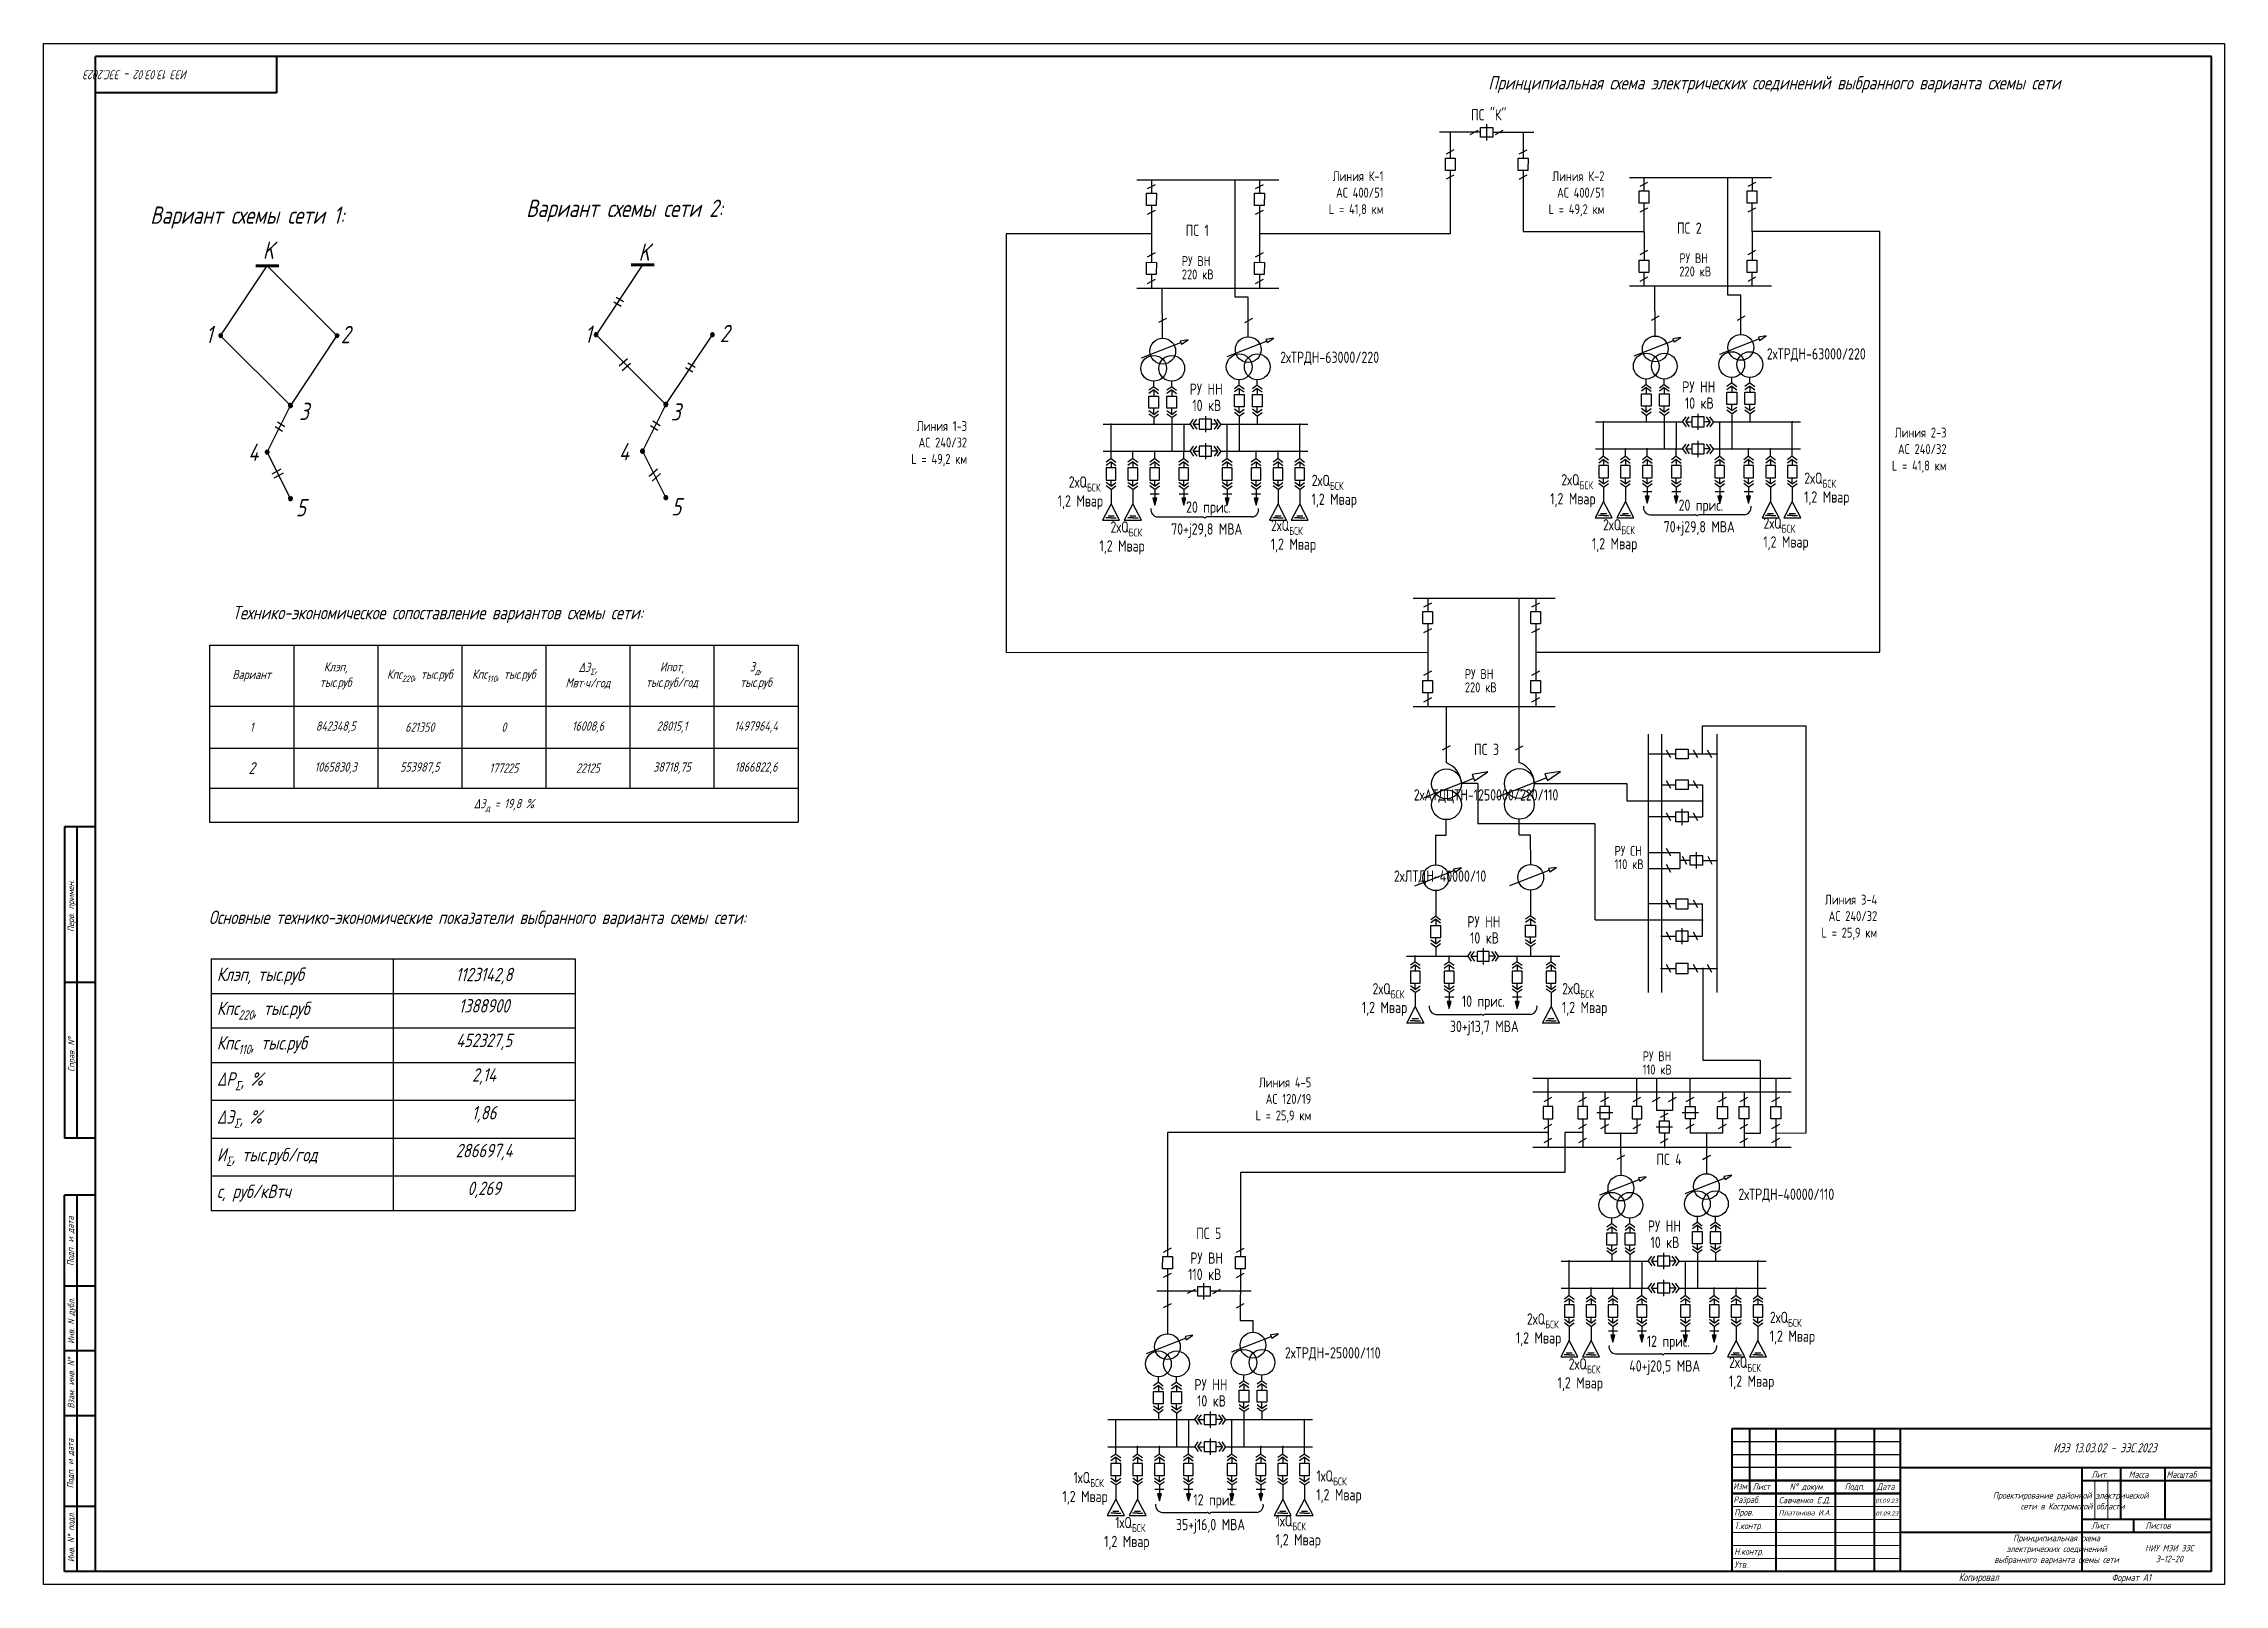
# Model space of a CAD drawing. Header units: millimetres. Extents: x 694 to 2822, y 1259 to 2159.
# Drawn here: x 1331 to 2172, y 1503 to 2097 of the extents above; entities that cross this region are included whole.
import ezdxf
from ezdxf.enums import TextEntityAlignment as Align

# ---------------------------------------------------------------- set-up
doc = ezdxf.new("R2010")
doc.units = ezdxf.units.MM
for name, color, linetype in [('KONTUR', 7, 'Continuous'), ('PDF _Геометрия', 7, 'Continuous'), ('Диспетчерские наименования', 7, 'Continuous')]:
    doc.layers.add(name, color=color, linetype=linetype)
for name, color, linetype, lineweight in [('Основная', 7, 'Continuous', 40), ('текст', 7, 'Continuous', 30), ('тонкая', 7, 'Continuous', 20)]:
    doc.layers.add(name, color=color, linetype=linetype, lineweight=lineweight)
doc.styles.add('GOST-2.304_Type-B_shrink', font='GOST Common.ttf', dxfattribs={"width": 0.8})
doc.styles.get("Standard").update_dxf_attribs({"font": 'arial.ttf'})
doc.styles.add('стиль1', font='romans.shx', dxfattribs={"width": 0.75, "oblique": 15, "height": 3.5})

msp = doc.modelspace()

# ---------------------------------------------------------------- texts
at = {"style": 'стиль1', "oblique": 15, "width": 0.75}
for s, height, p, p2 in [('Платонова И.А.  ', 2.1115, (1999.65, 1529.92), (2022.65, 1529.92)), ('Савченко Е.Д.  ', 2.3504, (1999.68, 1534.64), (2022.68, 1534.64)), ('01.09.23 ', 1.739, (2036.83, 1534.68), (2046.83, 1534.68)), ('01.09.23 ', 1.739, (2036.99, 1529.82), (2046.99, 1529.82))]:
    msp.add_text(s, height=height, dxfattribs=at).set_placement(p, p2, align=Align.ALIGNED)
at = {"transparency": 33554687, "attachment_point": 4, "style": 'GOST-2.304_Type-B_shrink'}
for s, insert, char_height in [('ПС "К"', (1881.06, 2069.92), 4.349), ('ПС 1', (1770.97, 2025.36), 4.349), ('ПС 2', (1960.44, 2026.2), 4.349), ('\\pxql;2хТРДН-63000/220', (1807.44, 1975.96), 4.3492), ('\\pxql;2хТРДН-63000/220', (1995.11, 1977.29), 4.3492), ('РУ НН', (1772.54, 1964.13), 4.349), ('10 кВ', (1773.56, 1957.88), 4.349), ('РУ НН', (1962.49, 1964.99), 4.349), ('10 кВ', (1963.51, 1958.75), 4.349), ('ПС 3', (1882.22, 1825.25), 4.349), ('\\pxqr;2хАТДЦТН-1250000/220/110', (1858.96, 1807.12), 4.3492), ('\\pxqr;2хЛТДН-40000/10', (1851.3, 1775.97), 4.3492), ('РУ НН', (1879.63, 1758.8), 4.349), ('10 кВ', (1880.65, 1752.55), 4.349), ('ПС 4', (1952.51, 1667.22), 4.349), ('\\pxql;2хТРДН-40000/110', (1984.13, 1653.3), 4.3492), ('ПС 5', (1775.03, 1638.67), 4.349), ('РУ НН', (1949.23, 1641.47), 4.349), ('10 кВ', (1950.25, 1635.22), 4.349), ('110 кВ', (1771.92, 1622.87), 4.349), ('РУ ВН', (1772.77, 1629.12), 4.349), ('\\pxql;2хТРДН-25000/110', (1809.27, 1592.16), 4.3492), ('РУ НН', (1774.36, 1580.32), 4.349), ('10 кВ', (1775.38, 1574.08), 4.349)]:
    msp.add_mtext(s, dxfattribs=dict(at, insert=insert, char_height=char_height))
at = {"transparency": 33554687, "attachment_point": 1, "style": 'стиль1'}
for s, width, gutter_width, heights, insert, char_height in [('Вариант схемы сети 2:', 186.5254, 23.86, [13.95], (1516.63, 2037.2), 6.6806), ('Вариант схемы сети 1:', 186.5254, 23.86, [13.95], (1371.67, 2034.56), 6.6806), ('\\pxql;Технико-экономическое сопоставление вариантов схемы сети:', 263.8989, 18.49, [29.1], (1403.39, 1880.58), 5.1773)]:
    msp.add_mtext_dynamic_manual_height_columns(s, width=width, gutter_width=gutter_width, heights=heights, dxfattribs=dict(at, insert=insert, char_height=char_height))
at = {"transparency": 33554687}
for s, insert, char_height, width, attachment_point, style in [('K', (1415.1, 2021.03), 6.68, 186.5254, 1, 'стиль1'), ('K', (1560, 2020.29), 6.68, 186.5254, 1, 'стиль1'), ('1', (1393.03, 1988.53), 6.68, 186.5254, 1, 'стиль1'), ('2', (1445.16, 1988.54), 6.68, 186.5254, 1, 'стиль1'), ('1', (1539.18, 1988.64), 6.68, 186.5254, 1, 'стиль1'), ('2', (1591.35, 1988.94), 6.68, 186.5254, 1, 'стиль1'), ('3', (1429.12, 1958.9), 6.68, 186.5254, 1, 'стиль1'), ('3', (1572.46, 1958.71), 6.68, 186.5254, 1, 'стиль1'), ('4', (1409.41, 1943.14), 6.68, 186.5254, 1, 'стиль1'), ('4', (1552.39, 1943.35), 6.68, 186.5254, 1, 'стиль1'), ('\\A1;2хQ{\\H0.7x;\\S^ БСК;}', (1725.9, 1927.59), 4.3492, 17.742, 4, 'GOST-2.304_Type-B_shrink'), ('\\A1;2хQ{\\H0.7x;\\S^ БСК;}', (1819.6, 1928.22), 4.3492, 17.742, 4, 'GOST-2.304_Type-B_shrink'), ('\\A1;2хQ{\\H0.7x;\\S^ БСК;}', (1915.85, 1928.46), 4.3492, 17.742, 4, 'GOST-2.304_Type-B_shrink'), ('\\A1;2хQ{\\H0.7x;\\S^ БСК;}', (2009.54, 1929.08), 4.3492, 17.742, 4, 'GOST-2.304_Type-B_shrink'), ('5', (1427.83, 1921.77), 6.68, 186.5254, 1, 'стиль1'), ('5', (1572.6, 1922.12), 6.68, 186.5254, 1, 'стиль1'), ('\\A1;1,2 Мвар', (1721.65, 1920.45), 4.3492, 17.742, 4, 'GOST-2.304_Type-B_shrink'), ('20 прис.', (1771.13, 1918.1), 4.349, 18.7058, 4, 'GOST-2.304_Type-B_shrink'), ('\\A1;1,2 Мвар', (1819.54, 1921.12), 4.3492, 17.742, 4, 'GOST-2.304_Type-B_shrink'), ('\\A1;1,2 Мвар', (1911.59, 1921.31), 4.3492, 17.742, 4, 'GOST-2.304_Type-B_shrink'), ('20 прис.', (1961.08, 1918.82), 4.349, 18.7058, 4, 'GOST-2.304_Type-B_shrink'), ('\\A1;1,2 Мвар', (2009.48, 1921.99), 4.3492, 17.742, 4, 'GOST-2.304_Type-B_shrink'), ('\\A1;2хQ{\\H0.7x;\\S^ БСК;}', (1741.99, 1910.25), 4.3492, 17.742, 4, 'GOST-2.304_Type-B_shrink'), ('70+j29,8 МВА', (1765.39, 1909.56), 4.3492, 32.1281, 4, 'GOST-2.304_Type-B_shrink'), ('\\A1;2хQ{\\H0.7x;\\S^ БСК;}', (1803.87, 1910.87), 4.3492, 17.742, 4, 'GOST-2.304_Type-B_shrink'), ('\\A1;2хQ{\\H0.7x;\\S^ БСК;}', (1931.94, 1911.12), 4.3492, 17.742, 4, 'GOST-2.304_Type-B_shrink'), ('70+j29,8 МВА', (1955.33, 1910.42), 4.3492, 32.1281, 4, 'GOST-2.304_Type-B_shrink'), ('\\A1;2хQ{\\H0.7x;\\S^ БСК;}', (1993.81, 1911.74), 4.3492, 17.742, 4, 'GOST-2.304_Type-B_shrink'), ('\\A1;1,2 Мвар', (1737.73, 1903.11), 4.3492, 17.742, 4, 'GOST-2.304_Type-B_shrink'), ('\\A1;1,2 Мвар', (1803.81, 1903.78), 4.3492, 17.742, 4, 'GOST-2.304_Type-B_shrink'), ('\\A1;1,2 Мвар', (1927.68, 1903.98), 4.3492, 17.742, 4, 'GOST-2.304_Type-B_shrink'), ('\\A1;1,2 Мвар', (1993.75, 1904.65), 4.3492, 17.742, 4, 'GOST-2.304_Type-B_shrink'), ('\\pxqj;Основные технико-экономические показатели выбранного варианта схемы сети:', (1394.27, 1763.1), 5.1773, 305.7687, 1, 'стиль1'), ('\\A1;2хQ{\\H0.7x;\\S^ БСК;}', (1843.05, 1732.22), 4.3492, 17.742, 4, 'GOST-2.304_Type-B_shrink'), ('\\A1;2хQ{\\H0.7x;\\S^ БСК;}', (1916.17, 1732.27), 4.3492, 17.742, 4, 'GOST-2.304_Type-B_shrink'), ('\\A1;1,2 Мвар', (1838.95, 1725.18), 4.3492, 17.742, 4, 'GOST-2.304_Type-B_shrink'), ('10 прис.', (1877.49, 1727.61), 4.349, 18.7058, 4, 'GOST-2.304_Type-B_shrink'), ('\\A1;1,2 Мвар', (1916.11, 1725.18), 4.3492, 17.742, 4, 'GOST-2.304_Type-B_shrink'), ('30+j13,7 МВА', (1872.89, 1717.82), 4.3492, 32.1281, 4, 'GOST-2.304_Type-B_shrink'), ('\\A1;2хQ{\\H0.7x;\\S^ БСК;}', (1902.59, 1604.93), 4.3492, 17.742, 4, 'GOST-2.304_Type-B_shrink'), ('\\A1;2хQ{\\H0.7x;\\S^ БСК;}', (1996.28, 1605.55), 4.3492, 17.742, 4, 'GOST-2.304_Type-B_shrink'), ('\\A1;1,2 Мвар', (1898.34, 1597.79), 4.3492, 17.742, 4, 'GOST-2.304_Type-B_shrink'), ('12 прис.', (1948.82, 1596.5), 4.349, 18.7058, 4, 'GOST-2.304_Type-B_shrink'), ('\\A1;1,2 Мвар', (1996.23, 1598.46), 4.3492, 17.742, 4, 'GOST-2.304_Type-B_shrink'), ('\\A1;2хQ{\\H0.7x;\\S^ БСК;}', (1918.68, 1587.59), 4.3492, 17.742, 4, 'GOST-2.304_Type-B_shrink'), ('40+j20,5 МВА', (1942.07, 1586.89), 4.3492, 32.1281, 4, 'GOST-2.304_Type-B_shrink'), ('\\A1;2хQ{\\H0.7x;\\S^ БСК;}', (1980.55, 1588.21), 4.3492, 17.742, 4, 'GOST-2.304_Type-B_shrink'), ('\\A1;1,2 Мвар', (1914.42, 1580.45), 4.3492, 17.742, 4, 'GOST-2.304_Type-B_shrink'), ('\\A1;1,2 Мвар', (1980.49, 1581.12), 4.3492, 17.742, 4, 'GOST-2.304_Type-B_shrink'), ('\\A1;1,2 Мвар', (1723.47, 1536.65), 4.3492, 17.742, 4, 'GOST-2.304_Type-B_shrink'), ('\\A1;1хQ{\\H0.7x;\\S^ БСК;}', (1727.73, 1543.79), 4.3492, 17.742, 4, 'GOST-2.304_Type-B_shrink'), ('\\A1;1,2 Мвар', (1821.36, 1537.32), 4.3492, 17.742, 4, 'GOST-2.304_Type-B_shrink'), ('\\A1;1хQ{\\H0.7x;\\S^ БСК;}', (1821.42, 1544.41), 4.3492, 17.742, 4, 'GOST-2.304_Type-B_shrink'), ('12 прис.', (1773.95, 1535.36), 4.349, 18.7058, 4, 'GOST-2.304_Type-B_shrink'), ('\\A1;1хQ{\\H0.7x;\\S^ БСК;}', (1743.81, 1526.45), 4.3492, 17.742, 4, 'GOST-2.304_Type-B_shrink'), ('35+j16,0 МВА', (1767.21, 1525.75), 4.3492, 32.1281, 4, 'GOST-2.304_Type-B_shrink'), ('\\A1;1,2 Мвар', (1805.63, 1519.98), 4.3492, 17.742, 4, 'GOST-2.304_Type-B_shrink'), ('\\A1;1хQ{\\H0.7x;\\S^ БСК;}', (1805.69, 1527.07), 4.3492, 17.742, 4, 'GOST-2.304_Type-B_shrink'), ('\\A1;1,2 Мвар', (1739.55, 1519.31), 4.3492, 17.742, 4, 'GOST-2.304_Type-B_shrink')]:
    msp.add_mtext(s, dxfattribs=dict(at, insert=insert, char_height=char_height, width=width, attachment_point=attachment_point, style=style))
at = {"layer": 'Диспетчерские наименования', "transparency": 33554687, "insert": (1386.23, 2085.35), "char_height": 3.5, "attachment_point": 4, "rotation": 180, "style": 'стиль1'}
msp.add_mtext('\\pxqc;ИЭЭ 13.03.02 - ЭЭС.2023', dxfattribs=at)
at = {"layer": 'Диспетчерские наименования', "transparency": 33554687, "char_height": 3.8146, "width": 45.9257, "attachment_point": 4, "style": 'GOST-2.304_Type-B_shrink'}
for s, insert in [('\\pxqr;Линия К-1\\PАС 400/51\\PL = 41,8 км', (1801.32, 2039.46)), ('\\pxqr;Линия К-2\\PАС 400/51\\PL = 49,2 км', (1886.54, 2039.44)), ('\\pxqr;Линия 1-3\\PАС 240/32\\P L = 49,2 км', (1640.75, 1943.12)), ('\\pxqr;Линия 2-3\\PАС 240/32\\PL = 41,8 км', (2018.46, 1940.59)), ('\\pxqr;Линия 3-4\\PАС 240/32\\PL = 25,9 км', (1991.72, 1760.54)), ('\\pxqr;Линия 4-5\\PАС 120/19\\PL = 25,9 км', (1773.48, 1690.05))]:
    msp.add_mtext(s, dxfattribs=dict(at, insert=insert))
at = {"layer": 'Диспетчерские наименования', "transparency": 33554687, "attachment_point": 4}
for s, insert, char_height, style in [('220 кВ', (1769.5, 2008.37), 3.815, 'GOST-2.304_Type-B_shrink'), ('РУ ВН', (1769.5, 2013.5), 3.815, 'GOST-2.304_Type-B_shrink'), ('220 кВ', (1961.36, 2009.49), 3.815, 'GOST-2.304_Type-B_shrink'), ('РУ ВН', (1961.36, 2014.62), 3.815, 'GOST-2.304_Type-B_shrink'), ('220 кВ', (1878.65, 1849.17), 3.815, 'GOST-2.304_Type-B_shrink'), ('РУ ВН', (1878.64, 1854.3), 3.815, 'GOST-2.304_Type-B_shrink'), ('РУ СН', (1936.38, 1786.13), 3.815, 'GOST-2.304_Type-B_shrink'), ('110 кВ', (1936.39, 1781), 3.815, 'GOST-2.304_Type-B_shrink'), ('РУ ВН', (1947.24, 1706.95), 3.815, 'GOST-2.304_Type-B_shrink'), ('110 кВ', (1947.24, 1701.82), 3.815, 'GOST-2.304_Type-B_shrink'), ('\\pxqc;ИЭЭ 13.03.02 - ЭЭС.2023', (2105.51, 1556), 3.5, 'стиль1')]:
    msp.add_mtext(s, dxfattribs=dict(at, insert=insert, char_height=char_height, style=style))
at = {"layer": 'текст', "style": 'стиль1', "oblique": 15, "width": 0.75}
for s, p in [('Перв. примен.', (1342.31, 1754.86)), ('Справ. N%%d', (1342.46, 1700.97)), ('Подп. и дата', (1342.13, 1626.12)), ('Инв. N дубл.', (1342.37, 1596.09)), ('Взам. инв. N%%d', (1342.37, 1571.16)), ('Подп. и дата', (1342.08, 1540.38)), ('Инв. N%%d подл.', (1342.37, 1511.91))]:
    msp.add_text(s, height=2.5, rotation=90, dxfattribs=at).set_placement(p)
for s, height, p in [('Изм', 2.5, (1982.1, 1539.96)), ('Лист', 2.5, (1989.57, 1539.81)), ('N%%d докум. ', 2.5, (2003.86, 1539.81)), ('Подп.', 2.5, (2025.11, 1539.81)), ('Дата', 2.5, (2037.56, 1539.81)), ('Лит.', 2.5, (2120.27, 1544.41)), ('Масса', 2.5, (2134.65, 1544.41)), ('Масштаб', 2.5, (2149.24, 1544.41)), ('Разраб.', 2.5, (1982.21, 1534.71)), ('Пров.', 2.5, (1982.52, 1529.87)), ('Т.контр.', 2.5, (1982.52, 1524.68)), ('Лист', 2.5, (2120.27, 1524.8)), ('Листов', 2.5, (2141, 1524.8)), ('Н.контр.', 2.5, (1982.52, 1514.76)), ('Утв.', 2.5, (1982.52, 1509.74)), ('Копировал', 3, (2069.09, 1504.6)), ('Формат А1', 2.75, (2128.02, 1504.6))]:
    msp.add_text(s, height=height, dxfattribs=at).set_placement(p)
at = {"layer": 'текст', "transparency": 33554687, "attachment_point": 4, "style": 'стиль1'}
for s, insert, char_height in [('\\pxqc;Принципиальная схема электрических соединений выбранного варианта схемы сети', (1887.67, 2081.55), 5.1773), ('\\pxqc;Проектирование районной электрической\\P сети в Костромской области', (2082.26, 1535.21), 2.5), ('\\pxqc;Принципиальная схема\\Pэлектрических соединений\\Pвыбранного варианта схемы сети', (2082.83, 1516.7), 2.5), ('\\pxqc;НИУ МЭИ ЭЭС\\PЭ-12-20', (2140.93, 1515.23), 2.5)]:
    msp.add_mtext(s, dxfattribs=dict(at, insert=insert, char_height=char_height))

# ---------------------------------------------------------------- blocks, each defined once
blk = doc.blocks.new('*T4')
at = {"color": 0, "linetype": 'ByBlock', "lineweight": -2, "transparency": 16777216}
for p, q in [((0, 0), (226.93, 0)), ((0, 0), (0, -68.21)), ((32.42, 0), (32.42, -55.08)), ((64.84, 0), (64.84, -55.08)), ((97.26, 0), (97.26, -55.08)), ((129.68, 0), (129.68, -55.08)), ((162.1, 0), (162.1, -55.08)), ((194.51, 0), (194.51, -55.08)), ((226.93, 0), (226.93, -68.21)), ((0, -23.52), (226.93, -23.52)), ((0, -39.62), (226.93, -39.62)), ((0, -55.08), (226.93, -55.08)), ((0, -68.21), (226.93, -68.21))]:
    blk.add_line(p, q, dxfattribs=at)
at = {"color": 0, "linetype": 'ByBlock', "lineweight": 13, "transparency": 16777216, "attachment_point": 5, "style": 'стиль1'}
for s, insert, char_height, width in [('\\A1;{\\C256;Клэп, \\Pтыс.руб}', (48.63, -11.76), 3.5791, 29.3514), ('\\A1;{\\C256;ΔЭ\\Ftxtn|c204;\\H0.7x;\\S^ Σ;\\Fromans|c204;\\H1.42857x;,^JМвт\\fISOCPEUR|b0|i0|c204|p34;∙\\Fromans|c204;ч/год}', (145.89, -11.76), 3.57906, 29.3514), ('\\A1;Ипот, тыс.руб/год', (178.31, -11.76), 3.5791, 29.3514), ('\\A1;{\\C256;З\\H0.7x;\\S^ д;\\H1.42857x;, \\Pтыс.руб}', (210.72, -11.76), 3.5791, 29.3514), ('Вариант', (16.21, -11.76), 3.579, 29.3514), ('\\A1;Кпс{\\H0.7x;\\S^ 220;}, тыс.руб', (81.05, -11.76), 3.5791, 29.3514), ('1', (16.21, -31.57), 3.58, 29.3514), ('842348,5', (48.63, -31.57), 3.579, 29.3514), ('621350', (81.05, -31.57), 3.579, 29.3514), ('0', (113.47, -31.57), 3.58, 29.3514), ('16008,6', (145.89, -31.57), 3.579, 29.3514), ('28015,1', (178.31, -31.57), 3.579, 29.3514), ('1497964,4', (210.72, -31.57), 3.579, 29.3514), ('2', (16.21, -47.35), 4.6, 29.3514), ('1065830,3', (48.63, -47.35), 3.579, 29.3514), ('553987,5', (81.05, -47.35), 3.579, 29.3514), ('177225', (113.47, -47.35), 3.579, 29.3514), ('22125', (145.89, -47.35), 3.579, 29.3514), ('38718,75', (178.31, -47.35), 3.579, 29.3514), ('1866822,6', (210.72, -47.35), 3.579, 29.3514), ('\\A1;{\\C256;ΔЗ\\H0.7x;\\S^ д;\\H1.42857x; = 19,8 %}', (113.47, -61.65), 3.5791, 223.8664)]:
    blk.add_mtext(s, dxfattribs=dict(at, insert=insert, char_height=char_height, width=width))
at = {"color": 0, "linetype": 'ByBlock', "lineweight": 13, "transparency": 16777216, "insert": (113.47, -11.76), "char_height": 3.5791, "width": 29.3514, "attachment_point": 5}
blk.add_mtext('\\A1;{\\Fromans|c204;\\Q15;\\W0.75;Кпс\\H0.7x;\\S^ 110;\\H1.42857x;, тыс.руб}', dxfattribs=at)
blk = doc.blocks.new('*T5')
at = {"color": 0, "linetype": 'ByBlock', "lineweight": -2, "transparency": 16777216}
for p, q in [((0, 0), (140.32, 0)), ((0, 0), (0, -97)), ((70.16, 0), (70.16, -97)), ((140.32, 0), (140.32, -97)), ((0, -13.31), (140.32, -13.31)), ((0, -26.63), (140.32, -26.63)), ((0, -39.94), (140.32, -39.94)), ((0, -54.52), (140.32, -54.52)), ((0, -69.1), (140.32, -69.1)), ((0, -83.68), (140.32, -83.68)), ((0, -97), (140.32, -97))]:
    blk.add_line(p, q, dxfattribs=at)
at = {"color": 0, "linetype": 'ByBlock', "lineweight": 13, "transparency": 16777216, "char_height": 5.1773, "width": 65.7246, "attachment_point": 4}
for s, insert in [('\\A1;{\\Fromans|c204;\\Q15;\\W0.75;\\C256;Клэп, тыс.руб}', (2.22, -6.66)), ('\\A1;{\\Fromans|c204;\\Q15;\\W0.75;Кпс\\H0.7x;\\S^ 220;\\H1.42857x;, тыс.руб}', (2.22, -19.97)), ('\\A1;{\\Fromans|c204;\\Q15;\\W0.75;Кпс\\H0.7x;\\S^ 110;\\H1.42857x;, тыс.руб}', (2.22, -33.28)), ('\\A1;{\\Fromans|c204;\\Q15;\\W0.75;\\C256;ΔP\\Ftxtn|c204;\\H0.7x;\\S^ Σ;\\Fromans|c204;\\H1.42857x;, %}', (2.22, -47.23)), ('\\A1;{\\Fromans|c204;\\Q15;\\W0.75;\\C256;ΔЭ\\Ftxtn|c204;\\H0.7x;\\S^ Σ;\\Fromans|c204;\\H1.42857x;, %}', (2.22, -61.81)), ('\\A1;{\\Fromans|c204;\\Q15;\\W0.75;\\C256;И\\Ftxtn|c204;\\H0.7x;\\S^ Σ;\\Fromans|c204;\\H1.42857x;, тыс.руб/год}', (2.22, -76.39)), ('\\A1;{\\Fromans|c204;\\Q15;\\W0.75;\\C256;с\\H1x;, руб/кВтч}', (2.22, -90.34))]:
    blk.add_mtext(s, dxfattribs=dict(at, insert=insert))
at = {"color": 0, "linetype": 'ByBlock', "lineweight": 13, "transparency": 16777216, "char_height": 5.177, "width": 65.7246, "style": 'стиль1'}
for s, insert, attachment_point in [('1123142,8', (105.24, -6.66), 5), ('1388900', (105.24, -15.53), 2), ('452327,5', (105.24, -28.84), 2), ('2,14', (105.24, -42.16), 2), ('1,86', (105.24, -56.74), 2), ('286697,4', (105.24, -71.32), 2), ('0,269', (105.24, -85.9), 2)]:
    blk.add_mtext(s, dxfattribs=dict(at, insert=insert, attachment_point=attachment_point))

# ---------------------------------------------------------------- hatches: boundary and pattern name
at = {"transparency": 33554687}
h = msp.add_hatch(color=256, dxfattribs=at)
edge = h.paths.add_edge_path()
edge.add_arc((1873.04, 2063.15), 0.155, 0, 360)
h = msp.add_hatch(color=256, dxfattribs=at)
edge = h.paths.add_edge_path()
edge.add_arc((1901.12, 2063.08), 0.155, 0, 360)
h = msp.add_hatch(color=256, dxfattribs=at)
edge = h.paths.add_edge_path()
edge.add_arc((1757.78, 2044.87), 0.155, 0, 360)
h = msp.add_hatch(color=256, dxfattribs=at)
edge = h.paths.add_edge_path()
edge.add_arc((1799.43, 2044.86), 0.155, 0, 360)
h = msp.add_hatch(color=256, dxfattribs=at)
edge = h.paths.add_edge_path()
edge.add_arc((1947.72, 2045.74), 0.155, 0, 360)
h = msp.add_hatch(color=256, dxfattribs=at)
edge = h.paths.add_edge_path()
edge.add_arc((1947.73, 2045.74), 0.155, 0, 360)
h = msp.add_hatch(color=256, dxfattribs=at)
edge = h.paths.add_edge_path()
edge.add_arc((1989.38, 2045.72), 0.155, 0, 360)
h = msp.add_hatch(color=256, dxfattribs=at)
edge = h.paths.add_edge_path()
edge.add_arc((1989.39, 2045.73), 0.155, 0, 360)
h = msp.add_hatch(color=256, dxfattribs=at)
edge = h.paths.add_edge_path()
edge.add_arc((1799.43, 2024), 0.155, 0, 360)
h = msp.add_hatch(color=256, dxfattribs=at)
edge = h.paths.add_edge_path()
edge.add_arc((1989.38, 2024.87), 0.155, 0, 360)
h = msp.add_hatch(color=256, dxfattribs=at)
edge = h.paths.add_edge_path()
edge.add_arc((1989.39, 2024.87), 0.155, 0, 360)
h = msp.add_hatch(color=256, dxfattribs=at)
edge = h.paths.add_edge_path()
edge.add_arc((1757.78, 2003.12), 0.155, 0, 360)
h = msp.add_hatch(color=256, dxfattribs=at)
edge = h.paths.add_edge_path()
edge.add_arc((1761.98, 2003.13), 0.155, 0, 360)
h = msp.add_hatch(color=256, dxfattribs=at)
edge = h.paths.add_edge_path()
edge.add_arc((1799.43, 2003.12), 0.155, 0, 360)
h = msp.add_hatch(color=256, dxfattribs=at)
edge = h.paths.add_edge_path()
edge.add_arc((1947.72, 2003.99), 0.155, 0, 360)
h = msp.add_hatch(color=256, dxfattribs=at)
edge = h.paths.add_edge_path()
edge.add_arc((1947.73, 2003.99), 0.155, 0, 360)
h = msp.add_hatch(color=256, dxfattribs=at)
edge = h.paths.add_edge_path()
edge.add_arc((1951.92, 2003.99), 0.155, 0, 360)
h = msp.add_hatch(color=256, dxfattribs=at)
edge = h.paths.add_edge_path()
edge.add_arc((1989.37, 2003.99), 0.155, 0, 360)
h = msp.add_hatch(color=256, dxfattribs=at)
edge = h.paths.add_edge_path()
edge.add_arc((1989.38, 2003.99), 0.155, 0, 360)
h = msp.add_hatch(color=256, dxfattribs=at)
edge = h.paths.add_edge_path()
edge.add_arc((1932.17, 1951.52), 0.155, 0, 360)
h = msp.add_hatch(color=256, dxfattribs=at)
edge = h.paths.add_edge_path()
edge.add_arc((1948.6, 1951.52), 0.155, 0, 360)
h = msp.add_hatch(color=256, dxfattribs=at)
edge = h.paths.add_edge_path()
edge.add_arc((1960.16, 1951.52), 0.155, 0, 360)
h = msp.add_hatch(color=256, dxfattribs=at)
edge = h.paths.add_edge_path()
edge.add_arc((1976.94, 1951.52), 0.155, 0, 360)
h = msp.add_hatch(color=256, dxfattribs=at)
edge = h.paths.add_edge_path()
edge.add_arc((1988.54, 1951.52), 0.155, 0, 360)
h = msp.add_hatch(color=256, dxfattribs=at)
edge = h.paths.add_edge_path()
edge.add_arc((2004.93, 1951.52), 0.155, 0, 360)
h = msp.add_hatch(color=256, dxfattribs=at)
edge = h.paths.add_edge_path()
edge.add_arc((1742.22, 1950.65), 0.155, 0, 360)
h = msp.add_hatch(color=256, dxfattribs=at)
edge = h.paths.add_edge_path()
edge.add_arc((1758.65, 1950.65), 0.155, 0, 360)
h = msp.add_hatch(color=256, dxfattribs=at)
edge = h.paths.add_edge_path()
edge.add_arc((1770.22, 1950.65), 0.155, 0, 360)
h = msp.add_hatch(color=256, dxfattribs=at)
edge = h.paths.add_edge_path()
edge.add_arc((1786.99, 1950.65), 0.155, 0, 360)
h = msp.add_hatch(color=256, dxfattribs=at)
edge = h.paths.add_edge_path()
edge.add_arc((1798.59, 1950.65), 0.155, 0, 360)
h = msp.add_hatch(color=256, dxfattribs=at)
edge = h.paths.add_edge_path()
edge.add_arc((1814.99, 1950.65), 0.155, 0, 360)
h = msp.add_hatch(color=256, dxfattribs=at)
edge = h.paths.add_edge_path()
edge.add_arc((1750.61, 1940.23), 0.155, 0, 360)
h = msp.add_hatch(color=256, dxfattribs=at)
edge = h.paths.add_edge_path()
edge.add_arc((1759.06, 1940.23), 0.155, 0, 360)
h = msp.add_hatch(color=256, dxfattribs=at)
edge = h.paths.add_edge_path()
edge.add_arc((1765.61, 1940.23), 0.155, 0, 360)
h = msp.add_hatch(color=256, dxfattribs=at)
edge = h.paths.add_edge_path()
edge.add_arc((1791.63, 1940.23), 0.155, 0, 360)
h = msp.add_hatch(color=256, dxfattribs=at)
edge = h.paths.add_edge_path()
edge.add_arc((1798.14, 1940.23), 0.155, 0, 360)
h = msp.add_hatch(color=256, dxfattribs=at)
edge = h.paths.add_edge_path()
edge.add_arc((1806.6, 1940.23), 0.155, 0, 360)
h = msp.add_hatch(color=256, dxfattribs=at)
edge = h.paths.add_edge_path()
edge.add_arc((1940.56, 1941.1), 0.155, 0, 360)
h = msp.add_hatch(color=256, dxfattribs=at)
edge = h.paths.add_edge_path()
edge.add_arc((1949.01, 1941.1), 0.155, 0, 360)
h = msp.add_hatch(color=256, dxfattribs=at)
edge = h.paths.add_edge_path()
edge.add_arc((1955.56, 1941.1), 0.155, 0, 360)
h = msp.add_hatch(color=256, dxfattribs=at)
edge = h.paths.add_edge_path()
edge.add_arc((1981.58, 1941.1), 0.155, 0, 360)
h = msp.add_hatch(color=256, dxfattribs=at)
edge = h.paths.add_edge_path()
edge.add_arc((1988.09, 1941.1), 0.155, 0, 360)
h = msp.add_hatch(color=256, dxfattribs=at)
edge = h.paths.add_edge_path()
edge.add_arc((1996.54, 1941.1), 0.155, 0, 360)
for points in [[(1759.84, 1922.08), (1758.29, 1922.08), (1759.06, 1919.35)], [(1770.99, 1922.08), (1769.44, 1922.08), (1770.22, 1919.35)], [(1787.77, 1922.08), (1786.22, 1922.08), (1786.99, 1919.35)], [(1798.92, 1922.08), (1797.37, 1922.08), (1798.14, 1919.35)], [(1949.78, 1922.94), (1948.24, 1922.94), (1949.01, 1920.22)], [(1960.94, 1922.94), (1959.39, 1922.94), (1960.16, 1920.22)], [(1977.71, 1922.94), (1976.16, 1922.94), (1976.94, 1920.22)], [(1988.86, 1922.94), (1987.32, 1922.94), (1988.09, 1920.22)], [(1873.38, 1728.09), (1871.83, 1728.09), (1872.61, 1725.36)], [(1899.58, 1728.09), (1898.03, 1728.09), (1898.8, 1725.36)], [(1936.53, 1599.42), (1934.98, 1599.42), (1935.75, 1596.69)], [(1947.68, 1599.42), (1946.13, 1599.42), (1946.9, 1596.69)], [(1964.45, 1599.42), (1962.9, 1599.42), (1963.68, 1596.69)], [(1975.61, 1599.42), (1974.06, 1599.42), (1974.83, 1596.69)], [(1761.66, 1538.27), (1760.11, 1538.27), (1760.89, 1535.55)], [(1772.81, 1538.27), (1771.26, 1538.27), (1772.04, 1535.55)], [(1789.59, 1538.27), (1788.04, 1538.27), (1788.81, 1535.55)], [(1800.74, 1538.27), (1799.19, 1538.27), (1799.97, 1535.55)]]:
    msp.add_hatch(color=256, dxfattribs=at).paths.add_polyline_path(points)
h = msp.add_hatch(color=256, dxfattribs=at)
edge = h.paths.add_edge_path()
edge.add_arc((1864.33, 1883.59), 0.155, 0, 360)
h = msp.add_hatch(color=256, dxfattribs=at)
edge = h.paths.add_edge_path()
edge.add_arc((1905.99, 1883.58), 0.155, 0, 360)
h = msp.add_hatch(color=256, dxfattribs=at)
edge = h.paths.add_edge_path()
edge.add_arc((1905.99, 1862.72), 0.155, 0, 360)
h = msp.add_hatch(color=256, dxfattribs=at)
edge = h.paths.add_edge_path()
edge.add_arc((1864.33, 1841.85), 0.155, 0, 360)
h = msp.add_hatch(color=256, dxfattribs=at)
edge = h.paths.add_edge_path()
edge.add_arc((1905.98, 1841.85), 0.155, 0, 360)
h = msp.add_hatch(color=256, dxfattribs=at)
edge = h.paths.add_edge_path()
edge.add_arc((1975.87, 1823.5), 0.155, 0, 360)
h = msp.add_hatch(color=256, dxfattribs=at)
edge = h.paths.add_edge_path()
edge.add_arc((1954.51, 1811.65), 0.155, 90, 450)
h = msp.add_hatch(color=256, dxfattribs=at)
edge = h.paths.add_edge_path()
edge.add_arc((1970.33, 1805.44), 0.155, 0, 360)
h = msp.add_hatch(color=256, dxfattribs=at)
edge = h.paths.add_edge_path()
edge.add_arc((1949.28, 1799.23), 0.155, 90, 450)
h = msp.add_hatch(color=256, dxfattribs=at)
edge = h.paths.add_edge_path()
edge.add_arc((1954.51, 1785.56), 0.155, 90, 450)
h = msp.add_hatch(color=256, dxfattribs=at)
edge = h.paths.add_edge_path()
edge.add_arc((1949.28, 1779.35), 0.155, 90, 450)
h = msp.add_hatch(color=256, dxfattribs=at)
edge = h.paths.add_edge_path()
edge.add_arc((1961.58, 1782.46), 0.155, 90, 450)
h = msp.add_hatch(color=256, dxfattribs=at)
edge = h.paths.add_edge_path()
edge.add_arc((1975.87, 1782.46), 0.155, 0, 360)
h = msp.add_hatch(color=256, dxfattribs=at)
edge = h.paths.add_edge_path()
edge.add_arc((1949.28, 1765.69), 0.155, 90, 450)
h = msp.add_hatch(color=256, dxfattribs=at)
edge = h.paths.add_edge_path()
edge.add_arc((1970.33, 1759.48), 0.155, 0, 360)
h = msp.add_hatch(color=256, dxfattribs=at)
edge = h.paths.add_edge_path()
edge.add_arc((1954.51, 1753.26), 0.155, 0, 360)
h = msp.add_hatch(color=256, dxfattribs=at)
edge = h.paths.add_edge_path()
edge.add_arc((1859.53, 1745.5), 0.155, 0, 360)
h = msp.add_hatch(color=256, dxfattribs=at)
edge = h.paths.add_edge_path()
edge.add_arc((1867.43, 1745.5), 0.155, 0, 360)
h = msp.add_hatch(color=256, dxfattribs=at)
edge = h.paths.add_edge_path()
edge.add_arc((1872.61, 1745.5), 0.155, 0, 360)
h = msp.add_hatch(color=256, dxfattribs=at)
edge = h.paths.add_edge_path()
edge.add_arc((1898.8, 1745.5), 0.155, 0, 360)
h = msp.add_hatch(color=256, dxfattribs=at)
edge = h.paths.add_edge_path()
edge.add_arc((1903.98, 1745.5), 0.155, 0, 360)
h = msp.add_hatch(color=256, dxfattribs=at)
edge = h.paths.add_edge_path()
edge.add_arc((1911.88, 1745.5), 0.155, 0, 360)
h = msp.add_hatch(color=256, dxfattribs=at)
edge = h.paths.add_edge_path()
edge.add_arc((1954.51, 1740.77), 0.155, 0, 360)
h = msp.add_hatch(color=256, dxfattribs=at)
edge = h.paths.add_edge_path()
edge.add_arc((1970.48, 1740.77), 0.155, 0, 360)
h = msp.add_hatch(color=256, dxfattribs=at)
edge = h.paths.add_edge_path()
edge.add_arc((1975.87, 1740.77), 0.155, 0, 360)
h = msp.add_hatch(color=256, dxfattribs=at)
edge = h.paths.add_edge_path()
edge.add_arc((1910.73, 1698.35), 0.155, 0, 360)
h = msp.add_hatch(color=256, dxfattribs=at)
edge = h.paths.add_edge_path()
edge.add_arc((1924.11, 1693.12), 0.155, 0, 360)
h = msp.add_hatch(color=256, dxfattribs=at)
edge = h.paths.add_edge_path()
edge.add_arc((1932.61, 1693.12), 0.155, 0, 360)
h = msp.add_hatch(color=256, dxfattribs=at)
edge = h.paths.add_edge_path()
edge.add_arc((1945.03, 1698.35), 0.155, 0, 360)
h = msp.add_hatch(color=256, dxfattribs=at)
edge = h.paths.add_edge_path()
edge.add_arc((1952.5, 1698.35), 0.155, 0, 360)
h = msp.add_hatch(color=256, dxfattribs=at)
edge = h.paths.add_edge_path()
edge.add_arc((1958.71, 1693.12), 0.155, 0, 360)
h = msp.add_hatch(color=256, dxfattribs=at)
edge = h.paths.add_edge_path()
edge.add_arc((1965.59, 1698.35), 0.155, 0, 360)
h = msp.add_hatch(color=256, dxfattribs=at)
edge = h.paths.add_edge_path()
edge.add_arc((1978.01, 1693.12), 0.155, 0, 360)
h = msp.add_hatch(color=256, dxfattribs=at)
edge = h.paths.add_edge_path()
edge.add_arc((1986.31, 1693.12), 0.155, 0, 360)
h = msp.add_hatch(color=256, dxfattribs=at)
edge = h.paths.add_edge_path()
edge.add_arc((1998.58, 1698.35), 0.155, 0, 360)
h = msp.add_hatch(color=256, dxfattribs=at)
edge = h.paths.add_edge_path()
edge.add_arc((1955.61, 1686.06), 0.155, 0, 360)
h = msp.add_hatch(color=256, dxfattribs=at)
edge = h.paths.add_edge_path()
edge.add_arc((1910.73, 1677.31), 0.155, 0, 360)
h = msp.add_hatch(color=256, dxfattribs=at)
edge = h.paths.add_edge_path()
edge.add_arc((1924.11, 1677.54), 0.155, 0, 360)
h = msp.add_hatch(color=256, dxfattribs=at)
edge = h.paths.add_edge_path()
edge.add_arc((1938.66, 1677.31), 0.155, 0, 360)
h = msp.add_hatch(color=256, dxfattribs=at)
edge = h.paths.add_edge_path()
edge.add_arc((1971.8, 1677.31), 0.155, 0, 360)
h = msp.add_hatch(color=256, dxfattribs=at)
edge = h.paths.add_edge_path()
edge.add_arc((1986.31, 1677.26), 0.155, 0, 360)
h = msp.add_hatch(color=256, dxfattribs=at)
edge = h.paths.add_edge_path()
edge.add_arc((1998.58, 1677.26), 0.155, 0, 360)
h = msp.add_hatch(color=256, dxfattribs=at)
edge = h.paths.add_edge_path()
edge.add_arc((1910.73, 1671.77), 0.155, 0, 360)
h = msp.add_hatch(color=256, dxfattribs=at)
edge = h.paths.add_edge_path()
edge.add_arc((1924.11, 1671.77), 0.155, 0, 360)
h = msp.add_hatch(color=256, dxfattribs=at)
edge = h.paths.add_edge_path()
edge.add_arc((1955.61, 1671.77), 0.155, 0, 360)
h = msp.add_hatch(color=256, dxfattribs=at)
edge = h.paths.add_edge_path()
edge.add_arc((1986.31, 1671.77), 0.155, 0, 360)
h = msp.add_hatch(color=256, dxfattribs=at)
edge = h.paths.add_edge_path()
edge.add_arc((1998.58, 1671.77), 0.155, 0, 360)
h = msp.add_hatch(color=256, dxfattribs=at)
edge = h.paths.add_edge_path()
edge.add_arc((1918.91, 1627.99), 0.155, 0, 360)
h = msp.add_hatch(color=256, dxfattribs=at)
edge = h.paths.add_edge_path()
edge.add_arc((1935.34, 1627.99), 0.155, 0, 360)
h = msp.add_hatch(color=256, dxfattribs=at)
edge = h.paths.add_edge_path()
edge.add_arc((1946.9, 1627.99), 0.155, 0, 360)
h = msp.add_hatch(color=256, dxfattribs=at)
edge = h.paths.add_edge_path()
edge.add_arc((1963.68, 1627.99), 0.155, 0, 360)
h = msp.add_hatch(color=256, dxfattribs=at)
edge = h.paths.add_edge_path()
edge.add_arc((1975.28, 1627.99), 0.155, 0, 360)
h = msp.add_hatch(color=256, dxfattribs=at)
edge = h.paths.add_edge_path()
edge.add_arc((1991.67, 1627.99), 0.155, 0, 360)
h = msp.add_hatch(color=256, dxfattribs=at)
edge = h.paths.add_edge_path()
edge.add_arc((1763.97, 1616.35), 0.155, 0, 360)
h = msp.add_hatch(color=256, dxfattribs=at)
edge = h.paths.add_edge_path()
edge.add_arc((1792.06, 1616.33), 0.155, 0, 360)
h = msp.add_hatch(color=256, dxfattribs=at)
edge = h.paths.add_edge_path()
edge.add_arc((1927.3, 1617.57), 0.155, 0, 360)
h = msp.add_hatch(color=256, dxfattribs=at)
edge = h.paths.add_edge_path()
edge.add_arc((1935.75, 1617.57), 0.155, 0, 360)
h = msp.add_hatch(color=256, dxfattribs=at)
edge = h.paths.add_edge_path()
edge.add_arc((1942.3, 1617.57), 0.155, 0, 360)
h = msp.add_hatch(color=256, dxfattribs=at)
edge = h.paths.add_edge_path()
edge.add_arc((1968.32, 1617.57), 0.155, 0, 360)
h = msp.add_hatch(color=256, dxfattribs=at)
edge = h.paths.add_edge_path()
edge.add_arc((1974.83, 1617.57), 0.155, 0, 360)
h = msp.add_hatch(color=256, dxfattribs=at)
edge = h.paths.add_edge_path()
edge.add_arc((1983.29, 1617.57), 0.155, 0, 360)
h = msp.add_hatch(color=256, dxfattribs=at)
edge = h.paths.add_edge_path()
edge.add_arc((1744.05, 1566.85), 0.155, 0, 360)
h = msp.add_hatch(color=256, dxfattribs=at)
edge = h.paths.add_edge_path()
edge.add_arc((1760.48, 1566.85), 0.155, 0, 360)
h = msp.add_hatch(color=256, dxfattribs=at)
edge = h.paths.add_edge_path()
edge.add_arc((1772.04, 1566.85), 0.155, 0, 360)
h = msp.add_hatch(color=256, dxfattribs=at)
edge = h.paths.add_edge_path()
edge.add_arc((1788.81, 1566.85), 0.155, 0, 360)
h = msp.add_hatch(color=256, dxfattribs=at)
edge = h.paths.add_edge_path()
edge.add_arc((1800.41, 1566.85), 0.155, 0, 360)
h = msp.add_hatch(color=256, dxfattribs=at)
edge = h.paths.add_edge_path()
edge.add_arc((1816.81, 1566.85), 0.155, 0, 360)
h = msp.add_hatch(color=256, dxfattribs=at)
edge = h.paths.add_edge_path()
edge.add_arc((1752.43, 1556.43), 0.155, 0, 360)
h = msp.add_hatch(color=256, dxfattribs=at)
edge = h.paths.add_edge_path()
edge.add_arc((1760.89, 1556.43), 0.155, 0, 360)
h = msp.add_hatch(color=256, dxfattribs=at)
edge = h.paths.add_edge_path()
edge.add_arc((1767.43, 1556.43), 0.155, 0, 360)
h = msp.add_hatch(color=256, dxfattribs=at)
edge = h.paths.add_edge_path()
edge.add_arc((1793.46, 1556.43), 0.155, 0, 360)
h = msp.add_hatch(color=256, dxfattribs=at)
edge = h.paths.add_edge_path()
edge.add_arc((1799.97, 1556.43), 0.155, 0, 360)
h = msp.add_hatch(color=256, dxfattribs=at)
edge = h.paths.add_edge_path()
edge.add_arc((1808.42, 1556.43), 0.155, 0, 360)

# ---------------------------------------------------------------- linework, layer by layer
for p, q in [((1884.71, 2063.15), (1868.89, 2063.16)), ((1873.04, 2063.15), (1873.04, 2053.21)), ((1880.7, 2062.35), (1883.74, 2063.96)), ((1887.08, 2059.98), (1887.08, 2066.28)), ((1905.26, 2063.13), (1889.44, 2063.14)), ((1890.42, 2062.34), (1893.46, 2063.94)), ((1901.12, 2063.08), (1901.12, 2053.14)), ((1871.52, 2054.89), (1874.56, 2056.5)), ((1899.6, 2054.83), (1902.64, 2056.43)), ((1871.51, 2045.19), (1874.55, 2046.79)), ((1899.59, 2045.12), (1902.62, 2046.73)), ((1946.21, 2042.35), (1949.25, 2043.96)), ((1987.87, 2042.35), (1990.91, 2043.96)), ((1756.26, 2041.48), (1759.29, 2043.09)), ((1797.91, 2041.48), (1800.95, 2043.09)), ((1756.26, 2031.58), (1759.29, 2033.19)), ((1797.91, 2031.58), (1800.95, 2033.19)), ((1946.21, 2032.45), (1949.25, 2034.06)), ((1987.86, 2032.45), (1990.9, 2034.06)), ((1756.26, 2015.19), (1759.3, 2016.79)), ((1797.91, 2015.19), (1800.95, 2016.79)), ((1946.22, 2016.06), (1949.26, 2017.66)), ((1987.87, 2016.06), (1990.91, 2017.66)), ((1756.26, 2004.91), (1759.29, 2006.51)), ((1797.91, 2004.91), (1800.95, 2006.51)), ((1946.21, 2005.78), (1949.25, 2007.38)), ((1987.86, 2005.78), (1990.9, 2007.38)), ((1763.57, 1991.4), (1760.53, 1989.79)), ((1796.7, 1991.35), (1793.66, 1989.74)), ((1953.51, 1992.27), (1950.48, 1990.66)), ((1986.64, 1992.22), (1983.6, 1990.61)), ((1754, 1976.18), (1769.15, 1982.09)), ((1786.98, 1976.76), (1802.13, 1982.67)), ((1943.95, 1977.04), (1959.1, 1982.95)), ((1976.93, 1977.63), (1992.08, 1983.54)), ((1758.65, 1965.08), (1756.77, 1963.71)), ((1758.65, 1963.84), (1756.77, 1962.46)), ((1758.65, 1965.08), (1760.54, 1963.71)), ((1758.65, 1963.84), (1758.65, 1961.49)), ((1758.65, 1963.84), (1760.54, 1962.46)), ((1765.61, 1965.08), (1763.73, 1963.71)), ((1765.61, 1963.84), (1763.73, 1962.46)), ((1765.61, 1965.08), (1767.5, 1963.71)), ((1765.61, 1963.84), (1765.61, 1961.49)), ((1765.61, 1963.84), (1767.5, 1962.46)), ((1791.63, 1965.67), (1789.75, 1964.29)), ((1791.63, 1964.43), (1789.75, 1963.05)), ((1791.63, 1965.67), (1793.52, 1964.29)), ((1791.63, 1964.43), (1791.63, 1962.08)), ((1791.63, 1964.43), (1793.52, 1963.05)), ((1798.59, 1965.67), (1796.71, 1964.29)), ((1798.59, 1964.43), (1796.71, 1963.05)), ((1798.59, 1965.67), (1800.48, 1964.29)), ((1798.59, 1964.43), (1798.59, 1962.08)), ((1798.59, 1964.43), (1800.48, 1963.05)), ((1948.6, 1965.95), (1946.71, 1964.57)), ((1948.6, 1964.71), (1946.71, 1963.33)), ((1948.6, 1965.95), (1950.48, 1964.57)), ((1948.6, 1964.71), (1948.6, 1962.36)), ((1948.6, 1964.71), (1950.48, 1963.33)), ((1955.56, 1965.95), (1953.67, 1964.57)), ((1955.56, 1964.71), (1953.67, 1963.33)), ((1955.56, 1965.95), (1957.44, 1964.57)), ((1955.56, 1964.71), (1955.56, 1962.36)), ((1955.56, 1964.71), (1957.44, 1963.33)), ((1981.58, 1966.54), (1979.69, 1965.16)), ((1981.58, 1965.3), (1979.69, 1963.92)), ((1981.58, 1966.54), (1983.47, 1965.16)), ((1981.58, 1965.3), (1981.58, 1962.95)), ((1981.58, 1965.3), (1983.47, 1963.92)), ((1988.54, 1966.54), (1986.65, 1965.16)), ((1988.54, 1965.3), (1986.65, 1963.92)), ((1988.54, 1966.54), (1990.42, 1965.16)), ((1988.54, 1965.3), (1988.54, 1962.95)), ((1988.54, 1965.3), (1990.42, 1963.92)), ((1758.65, 1954.41), (1756.77, 1955.79)), ((1758.65, 1953.17), (1756.77, 1954.55)), ((1758.65, 1954.41), (1758.65, 1956.76)), ((1758.65, 1954.41), (1760.54, 1955.79)), ((1758.65, 1953.17), (1760.54, 1954.55)), ((1758.65, 1953.17), (1758.65, 1950.65)), ((1765.61, 1954.41), (1763.73, 1955.79)), ((1765.61, 1953.17), (1763.73, 1954.55)), ((1765.61, 1954.41), (1765.61, 1956.76)), ((1765.61, 1954.41), (1767.5, 1955.79)), ((1765.61, 1953.17), (1767.5, 1954.55)), ((1765.61, 1953.17), (1765.61, 1940.23)), ((1772.65, 1950.65), (1774.03, 1952.54)), ((1773.89, 1950.65), (1775.27, 1952.54)), ((1778.6, 1953.78), (1778.6, 1947.53)), ((1783.32, 1950.65), (1781.94, 1952.54)), ((1784.56, 1950.65), (1783.18, 1952.54)), ((1791.63, 1955), (1789.75, 1956.38)), ((1791.63, 1953.76), (1789.75, 1955.14)), ((1791.63, 1955), (1791.63, 1957.35)), ((1791.63, 1955), (1793.52, 1956.38)), ((1791.63, 1953.76), (1793.52, 1955.14)), ((1791.63, 1953.76), (1791.63, 1940.23)), ((1798.59, 1955), (1796.71, 1956.38)), ((1798.59, 1953.76), (1796.71, 1955.14)), ((1798.59, 1955), (1798.59, 1957.35)), ((1798.59, 1955), (1800.48, 1956.38)), ((1798.59, 1953.76), (1800.48, 1955.14)), ((1798.59, 1953.76), (1798.59, 1950.65)), ((1929.04, 1951.52), (1962.59, 1951.52)), ((1948.6, 1955.28), (1946.71, 1956.66)), ((1948.6, 1954.04), (1946.71, 1955.42)), ((1948.6, 1955.28), (1948.6, 1957.63)), ((1948.6, 1955.28), (1950.48, 1956.66)), ((1948.6, 1954.04), (1950.48, 1955.42)), ((1948.6, 1954.04), (1948.6, 1951.52)), ((1955.56, 1955.28), (1953.67, 1956.66)), ((1955.56, 1954.04), (1953.67, 1955.42)), ((1955.56, 1955.28), (1955.56, 1957.63)), ((1955.56, 1955.28), (1957.44, 1956.66)), ((1955.56, 1954.04), (1957.44, 1955.42)), ((1955.56, 1954.04), (1955.56, 1941.1)), ((1962.59, 1951.52), (1963.97, 1953.41)), ((1962.59, 1951.52), (1963.97, 1949.64)), ((1963.84, 1951.52), (1965.21, 1953.41)), ((1963.84, 1951.52), (1966.18, 1951.52)), ((1963.84, 1951.52), (1965.21, 1949.64)), ((1968.55, 1954.65), (1968.55, 1948.39)), ((1973.26, 1951.52), (1970.92, 1951.52)), ((1973.26, 1951.52), (1971.89, 1953.41)), ((1973.26, 1951.52), (1971.89, 1949.64)), ((1974.51, 1951.52), (1973.13, 1953.41)), ((1974.51, 1951.52), (1973.13, 1949.64)), ((1974.51, 1951.52), (2008.06, 1951.52)), ((1976.94, 1941.1), (1976.94, 1951.52)), ((1981.58, 1955.87), (1979.69, 1957.25)), ((1981.58, 1954.63), (1979.69, 1956)), ((1981.58, 1955.87), (1981.58, 1958.22)), ((1981.58, 1955.87), (1983.47, 1957.25)), ((1981.58, 1954.63), (1983.47, 1956)), ((1981.58, 1954.63), (1981.58, 1941.1)), ((1988.54, 1955.87), (1986.65, 1957.25)), ((1988.54, 1954.63), (1986.65, 1956)), ((1988.54, 1955.87), (1988.54, 1958.22)), ((1988.54, 1955.87), (1990.42, 1957.25)), ((1988.54, 1954.63), (1990.42, 1956)), ((1988.54, 1954.63), (1988.54, 1951.52)), ((1739.1, 1950.65), (1772.65, 1950.65)), ((1772.65, 1950.65), (1774.03, 1948.77)), ((1773.89, 1950.65), (1776.24, 1950.65)), ((1773.89, 1950.65), (1775.27, 1948.77)), ((1778.6, 1943.36), (1778.6, 1937.1)), ((1783.32, 1950.65), (1780.97, 1950.65)), ((1783.32, 1950.65), (1781.94, 1948.77)), ((1784.56, 1950.65), (1783.18, 1948.77)), ((1784.56, 1950.65), (1818.11, 1950.65)), ((1786.99, 1940.23), (1786.99, 1950.65)), ((1962.59, 1941.1), (1963.97, 1942.98)), ((1963.84, 1941.1), (1965.21, 1942.98)), ((1968.55, 1944.23), (1968.55, 1937.97)), ((1973.26, 1941.1), (1971.89, 1942.98)), ((1974.51, 1941.1), (1973.13, 1942.98)), ((1739.1, 1940.23), (1772.65, 1940.23)), ((1742.22, 1937.38), (1740.34, 1936.01)), ((1742.22, 1936.14), (1740.34, 1934.76)), ((1742.22, 1937.38), (1744.11, 1936.01)), ((1742.22, 1936.14), (1742.22, 1933.79)), ((1742.22, 1936.14), (1744.11, 1934.76)), ((1750.61, 1937.38), (1748.72, 1936.01)), ((1750.61, 1936.14), (1748.72, 1934.76)), ((1750.61, 1937.38), (1752.5, 1936.01)), ((1750.61, 1936.14), (1750.61, 1933.79)), ((1750.61, 1936.14), (1752.5, 1934.76)), ((1759.06, 1937.38), (1757.18, 1936.01)), ((1759.06, 1936.14), (1757.18, 1934.76)), ((1759.06, 1937.38), (1760.95, 1936.01)), ((1759.06, 1936.14), (1759.06, 1933.79)), ((1759.06, 1936.14), (1760.95, 1934.76)), ((1770.22, 1937.38), (1768.33, 1936.01)), ((1770.22, 1936.14), (1768.33, 1934.76)), ((1770.22, 1937.38), (1772.1, 1936.01)), ((1770.22, 1936.14), (1770.22, 1933.79)), ((1770.22, 1936.14), (1772.1, 1934.76)), ((1772.65, 1940.23), (1774.03, 1942.12)), ((1772.65, 1940.23), (1774.03, 1938.35)), ((1773.89, 1940.23), (1775.27, 1942.12)), ((1773.89, 1940.23), (1776.24, 1940.23)), ((1773.89, 1940.23), (1775.27, 1938.35)), ((1783.32, 1940.23), (1780.97, 1940.23)), ((1783.32, 1940.23), (1781.94, 1942.12)), ((1783.32, 1940.23), (1781.94, 1938.35)), ((1784.56, 1940.23), (1783.18, 1942.12)), ((1784.56, 1940.23), (1783.18, 1938.35)), ((1784.56, 1940.23), (1818.11, 1940.23)), ((1786.99, 1937.38), (1785.11, 1936.01)), ((1786.99, 1936.14), (1785.11, 1934.76)), ((1786.99, 1937.38), (1788.88, 1936.01)), ((1786.99, 1936.14), (1786.99, 1933.79)), ((1786.99, 1936.14), (1788.88, 1934.76)), ((1798.14, 1937.38), (1796.26, 1936.01)), ((1798.14, 1936.14), (1796.26, 1934.76)), ((1798.14, 1937.38), (1800.03, 1936.01)), ((1798.14, 1936.14), (1798.14, 1933.79)), ((1798.14, 1936.14), (1800.03, 1934.76)), ((1806.6, 1937.38), (1804.71, 1936.01)), ((1806.6, 1936.14), (1804.71, 1934.76)), ((1806.6, 1937.38), (1808.48, 1936.01)), ((1806.6, 1936.14), (1806.6, 1933.79)), ((1806.6, 1936.14), (1808.48, 1934.76)), ((1814.99, 1937.38), (1813.1, 1936.01)), ((1814.99, 1936.14), (1813.1, 1934.76)), ((1814.99, 1937.38), (1816.87, 1936.01)), ((1814.99, 1936.14), (1814.99, 1933.79)), ((1814.99, 1936.14), (1816.87, 1934.76)), ((1929.04, 1941.1), (1962.59, 1941.1)), ((1932.17, 1938.25), (1930.28, 1936.87)), ((1932.17, 1937.01), (1930.28, 1935.63)), ((1932.17, 1938.25), (1934.05, 1936.87)), ((1932.17, 1937.01), (1932.17, 1934.66)), ((1932.17, 1937.01), (1934.05, 1935.63)), ((1940.56, 1938.25), (1938.67, 1936.87)), ((1940.56, 1937.01), (1938.67, 1935.63)), ((1940.56, 1938.25), (1942.44, 1936.87)), ((1940.56, 1937.01), (1940.56, 1934.66)), ((1940.56, 1937.01), (1942.44, 1935.63)), ((1949.01, 1938.25), (1947.12, 1936.87)), ((1949.01, 1937.01), (1947.12, 1935.63)), ((1949.01, 1938.25), (1950.9, 1936.87)), ((1949.01, 1937.01), (1949.01, 1934.66)), ((1949.01, 1937.01), (1950.9, 1935.63)), ((1960.16, 1938.25), (1958.28, 1936.87)), ((1960.16, 1937.01), (1958.28, 1935.63)), ((1960.16, 1938.25), (1962.05, 1936.87)), ((1960.16, 1937.01), (1960.16, 1934.66)), ((1960.16, 1937.01), (1962.05, 1935.63)), ((1962.59, 1941.1), (1963.97, 1939.21)), ((1963.84, 1941.1), (1966.18, 1941.1)), ((1963.84, 1941.1), (1965.21, 1939.21)), ((1973.26, 1941.1), (1970.92, 1941.1)), ((1973.26, 1941.1), (1971.89, 1939.21)), ((1974.51, 1941.1), (1973.13, 1939.21)), ((1974.51, 1941.1), (2008.06, 1941.1)), ((1976.94, 1938.25), (1975.05, 1936.87)), ((1976.94, 1937.01), (1975.05, 1935.63)), ((1976.94, 1938.25), (1978.82, 1936.87)), ((1976.94, 1937.01), (1976.94, 1934.66)), ((1976.94, 1937.01), (1978.82, 1935.63)), ((1988.09, 1938.25), (1986.2, 1936.87)), ((1988.09, 1937.01), (1986.2, 1935.63)), ((1988.09, 1938.25), (1989.98, 1936.87)), ((1988.09, 1937.01), (1988.09, 1934.66)), ((1988.09, 1937.01), (1989.98, 1935.63)), ((1996.54, 1938.25), (1994.66, 1936.87)), ((1996.54, 1937.01), (1994.66, 1935.63)), ((1996.54, 1938.25), (1998.43, 1936.87)), ((1996.54, 1937.01), (1996.54, 1934.66)), ((1996.54, 1937.01), (1998.43, 1935.63)), ((2004.93, 1938.25), (2003.05, 1936.87)), ((2004.93, 1937.01), (2003.05, 1935.63)), ((2004.93, 1938.25), (2006.82, 1936.87)), ((2004.93, 1937.01), (2004.93, 1934.66)), ((2004.93, 1937.01), (2006.82, 1935.63)), ((1742.22, 1926.71), (1740.34, 1928.09)), ((1742.22, 1925.47), (1740.34, 1926.85)), ((1742.22, 1926.71), (1742.22, 1929.06)), ((1742.22, 1926.71), (1744.11, 1928.09)), ((1742.22, 1925.47), (1744.11, 1926.85)), ((1750.61, 1926.71), (1748.72, 1928.09)), ((1750.61, 1925.47), (1748.72, 1926.85)), ((1750.61, 1926.71), (1750.61, 1929.06)), ((1750.61, 1926.71), (1752.5, 1928.09)), ((1750.61, 1925.47), (1752.5, 1926.85)), ((1759.06, 1926.71), (1757.18, 1928.09)), ((1759.06, 1925.47), (1757.18, 1926.85)), ((1759.06, 1926.71), (1759.06, 1929.06)), ((1759.06, 1926.71), (1760.95, 1928.09)), ((1759.06, 1925.47), (1760.95, 1926.85)), ((1770.22, 1926.71), (1768.33, 1928.09)), ((1770.22, 1925.47), (1768.33, 1926.85)), ((1770.22, 1926.71), (1770.22, 1929.06)), ((1770.22, 1926.71), (1772.1, 1928.09)), ((1770.22, 1925.47), (1772.1, 1926.85)), ((1786.99, 1926.71), (1785.11, 1928.09)), ((1786.99, 1925.47), (1785.11, 1926.85)), ((1786.99, 1926.71), (1786.99, 1929.06)), ((1786.99, 1926.71), (1788.88, 1928.09)), ((1786.99, 1925.47), (1788.88, 1926.85)), ((1798.14, 1926.71), (1796.26, 1928.09)), ((1798.14, 1925.47), (1796.26, 1926.85)), ((1798.14, 1926.71), (1798.14, 1929.06)), ((1798.14, 1926.71), (1800.03, 1928.09)), ((1798.14, 1925.47), (1800.03, 1926.85)), ((1806.6, 1926.71), (1804.71, 1928.09)), ((1806.6, 1925.47), (1804.71, 1926.85)), ((1806.6, 1926.71), (1806.6, 1929.06)), ((1806.6, 1926.71), (1808.48, 1928.09)), ((1806.6, 1925.47), (1808.48, 1926.85)), ((1814.99, 1926.71), (1813.1, 1928.09)), ((1814.99, 1925.47), (1813.1, 1926.85)), ((1814.99, 1926.71), (1814.99, 1929.06)), ((1814.99, 1926.71), (1816.87, 1928.09)), ((1814.99, 1925.47), (1816.87, 1926.85)), ((1932.17, 1927.58), (1930.28, 1928.96)), ((1932.17, 1926.34), (1930.28, 1927.72)), ((1932.17, 1927.58), (1932.17, 1929.93)), ((1932.17, 1927.58), (1934.05, 1928.96)), ((1932.17, 1926.34), (1934.05, 1927.72)), ((1940.56, 1927.58), (1938.67, 1928.96)), ((1940.56, 1926.34), (1938.67, 1927.72)), ((1940.56, 1927.58), (1940.56, 1929.93)), ((1940.56, 1927.58), (1942.44, 1928.96)), ((1940.56, 1926.34), (1942.44, 1927.72)), ((1949.01, 1927.58), (1947.12, 1928.96)), ((1949.01, 1926.34), (1947.12, 1927.72)), ((1949.01, 1927.58), (1949.01, 1929.93)), ((1949.01, 1927.58), (1950.9, 1928.96)), ((1949.01, 1926.34), (1950.9, 1927.72)), ((1949.01, 1926.34), (1949.01, 1922.94)), ((1960.16, 1927.58), (1958.28, 1928.96)), ((1960.16, 1926.34), (1958.28, 1927.72)), ((1960.16, 1927.58), (1960.16, 1929.93)), ((1960.16, 1927.58), (1962.05, 1928.96)), ((1960.16, 1926.34), (1962.05, 1927.72)), ((1960.16, 1926.34), (1960.16, 1922.94)), ((1976.94, 1927.58), (1975.05, 1928.96)), ((1976.94, 1926.34), (1975.05, 1927.72)), ((1976.94, 1927.58), (1976.94, 1929.93)), ((1976.94, 1927.58), (1978.82, 1928.96)), ((1976.94, 1926.34), (1978.82, 1927.72)), ((1976.94, 1926.34), (1976.94, 1922.94)), ((1988.09, 1927.58), (1986.2, 1928.96)), ((1988.09, 1926.34), (1986.2, 1927.72)), ((1988.09, 1927.58), (1988.09, 1929.93)), ((1988.09, 1927.58), (1989.98, 1928.96)), ((1988.09, 1926.34), (1989.98, 1927.72)), ((1988.09, 1926.34), (1988.09, 1922.94)), ((1996.54, 1927.58), (1994.66, 1928.96)), ((1996.54, 1926.34), (1994.66, 1927.72)), ((1996.54, 1927.58), (1996.54, 1929.93)), ((1996.54, 1927.58), (1998.43, 1928.96)), ((1996.54, 1926.34), (1998.43, 1927.72)), ((2004.93, 1927.58), (2003.05, 1928.96)), ((2004.93, 1926.34), (2003.05, 1927.72)), ((2004.93, 1927.58), (2004.93, 1929.93)), ((2004.93, 1927.58), (2006.82, 1928.96)), ((2004.93, 1926.34), (2006.82, 1927.72)), ((1760.8, 1923.68), (1757.33, 1923.68)), ((1759.84, 1922.08), (1758.29, 1922.08)), ((1758.29, 1922.08), (1759.06, 1919.35)), ((1759.06, 1925.47), (1759.06, 1922.08)), ((1771.95, 1923.68), (1768.48, 1923.68)), ((1770.99, 1922.08), (1769.44, 1922.08)), ((1769.44, 1922.08), (1770.22, 1919.35)), ((1770.22, 1925.47), (1770.22, 1922.08)), ((1788.73, 1923.68), (1785.26, 1923.68)), ((1787.77, 1922.08), (1786.22, 1922.08)), ((1786.22, 1922.08), (1786.99, 1919.35)), ((1786.99, 1925.47), (1786.99, 1922.08)), ((1799.88, 1923.68), (1796.41, 1923.68)), ((1798.92, 1922.08), (1797.37, 1922.08)), ((1797.37, 1922.08), (1798.14, 1919.35)), ((1798.14, 1925.47), (1798.14, 1922.08)), ((1950.74, 1924.55), (1947.28, 1924.55)), ((1949.78, 1922.94), (1948.24, 1922.94)), ((1948.24, 1922.94), (1949.01, 1920.22)), ((1961.9, 1924.55), (1958.43, 1924.55)), ((1960.94, 1922.94), (1959.39, 1922.94)), ((1959.39, 1922.94), (1960.16, 1920.22)), ((1978.67, 1924.55), (1975.2, 1924.55)), ((1977.71, 1922.94), (1976.16, 1922.94)), ((1976.16, 1922.94), (1976.94, 1920.22)), ((1989.82, 1924.55), (1986.36, 1924.55)), ((1988.86, 1922.94), (1987.32, 1922.94)), ((1987.32, 1922.94), (1988.09, 1920.22)), ((1742.28, 1914.54), (1740.23, 1914.54)), ((1741.04, 1915.33), (1743.4, 1915.33)), ((1742.28, 1914.54), (1744.21, 1914.54)), ((1750.67, 1914.54), (1748.62, 1914.54)), ((1749.43, 1915.33), (1751.79, 1915.33)), ((1750.67, 1914.54), (1752.6, 1914.54)), ((1760.12, 1914.86), (1777.48, 1914.86)), ((1796.54, 1914.86), (1779.17, 1914.86)), ((1806.66, 1914.54), (1804.61, 1914.54)), ((1805.42, 1915.33), (1807.78, 1915.33)), ((1806.66, 1914.54), (1808.59, 1914.54)), ((1815.05, 1914.54), (1813, 1914.54)), ((1813.81, 1915.33), (1816.17, 1915.33)), ((1815.05, 1914.54), (1816.97, 1914.54)), ((1932.23, 1915.41), (1930.18, 1915.41)), ((1930.99, 1916.2), (1933.35, 1916.2)), ((1932.23, 1915.41), (1934.16, 1915.41)), ((1940.62, 1915.41), (1938.57, 1915.41)), ((1939.38, 1916.2), (1941.74, 1916.2)), ((1940.62, 1915.41), (1942.54, 1915.41)), ((1950.06, 1915.73), (1967.42, 1915.73)), ((1986.48, 1915.73), (1969.12, 1915.73)), ((1996.61, 1915.41), (1994.56, 1915.41)), ((1995.36, 1916.2), (1997.72, 1916.2)), ((1996.61, 1915.41), (1998.53, 1915.41)), ((2004.99, 1915.41), (2002.94, 1915.41)), ((2003.75, 1916.2), (2006.11, 1916.2)), ((2004.99, 1915.41), (2006.92, 1915.41)), ((1862.81, 1880.21), (1865.85, 1881.81)), ((1904.47, 1880.21), (1907.51, 1881.81)), ((1862.81, 1870.3), (1865.85, 1871.91)), ((1904.46, 1870.3), (1907.5, 1871.91)), ((1862.82, 1853.91), (1865.86, 1855.51)), ((1904.47, 1853.91), (1907.51, 1855.51)), ((1862.81, 1843.63), (1865.85, 1845.23)), ((1904.46, 1843.63), (1907.5, 1845.23)), ((1870.04, 1825.14), (1873.08, 1826.74)), ((1898.12, 1825.07), (1901.16, 1826.68)), ((1949.28, 1831.11), (1949.28, 1731.58)), ((1954.51, 1831.11), (1954.51, 1731.58)), ((1958.07, 1821.96), (1956.46, 1825)), ((1968.49, 1821.96), (1966.88, 1825)), ((1973.88, 1821.96), (1972.27, 1825)), ((1975.87, 1831.11), (1975.87, 1731.58)), ((1862.94, 1806.68), (1881.89, 1814.08)), ((1883.61, 1812.08), (1877.29, 1812.08)), ((1883.61, 1812.08), (1883.65, 1796.5)), ((1891.04, 1806.85), (1909.99, 1814.24)), ((1958.07, 1810.12), (1956.46, 1813.16)), ((1968.49, 1810.12), (1966.88, 1813.16)), ((1970.33, 1811.65), (1970.33, 1799.23)), ((1958.07, 1797.7), (1956.46, 1800.73)), ((1962.42, 1796.1), (1962.42, 1802.36)), ((1968.49, 1797.7), (1966.88, 1800.73)), ((1867.27, 1792.2), (1871.5, 1792.2)), ((1867.27, 1792.2), (1867.36, 1780.74)), ((1871.5, 1792.2), (1871.5, 1798.17)), ((1928.96, 1796.5), (1883.65, 1796.5)), ((1899.64, 1792.36), (1899.64, 1798.33)), ((1899.64, 1792.36), (1903.86, 1792.36)), ((1903.86, 1792.36), (1903.96, 1780.9)), ((1928.93, 1759.48), (1928.92, 1796.5)), ((1960.06, 1799.23), (1949.28, 1799.23)), ((1958.07, 1784.03), (1956.46, 1787.07)), ((1961.58, 1785.56), (1961.58, 1779.35)), ((1964.2, 1780.92), (1962.59, 1783.96)), ((1967.96, 1779.33), (1967.96, 1785.59)), ((1974.03, 1780.92), (1972.42, 1783.96)), ((1859.4, 1772.62), (1874.55, 1778.53)), ((1895.99, 1772.78), (1911.14, 1778.69)), ((1958.07, 1777.82), (1956.46, 1780.86)), ((1965.59, 1782.46), (1961.58, 1782.46)), ((1867.43, 1770.8), (1867.43, 1760.98)), ((1904.02, 1770.96), (1904.02, 1761.14)), ((1958.07, 1764.15), (1956.46, 1767.19)), ((1968.49, 1764.15), (1966.88, 1767.19)), ((1867.43, 1760.98), (1865.54, 1759.6)), ((1867.43, 1759.74), (1865.54, 1758.36)), ((1867.43, 1760.98), (1869.31, 1759.6)), ((1867.43, 1759.74), (1867.43, 1757.39)), ((1867.43, 1759.74), (1869.31, 1758.36)), ((1903.98, 1761.14), (1902.09, 1759.77)), ((1903.98, 1759.9), (1902.09, 1758.52)), ((1903.98, 1761.14), (1905.86, 1759.77)), ((1903.98, 1759.9), (1903.98, 1757.55)), ((1903.98, 1759.9), (1905.86, 1758.52)), ((1960.06, 1765.69), (1949.28, 1765.69)), ((1970.33, 1753.26), (1970.33, 1765.69)), ((1867.43, 1750.31), (1865.54, 1751.69)), ((1867.43, 1749.07), (1865.54, 1750.45)), ((1867.43, 1750.31), (1867.43, 1752.66)), ((1867.43, 1750.31), (1869.31, 1751.69)), ((1867.43, 1749.07), (1869.31, 1750.45)), ((1903.98, 1750.47), (1902.09, 1751.85)), ((1903.98, 1749.23), (1902.09, 1750.61)), ((1903.98, 1750.47), (1903.98, 1752.82)), ((1903.98, 1750.47), (1905.86, 1751.85)), ((1903.98, 1749.23), (1905.86, 1750.61)), ((1958.07, 1751.73), (1956.46, 1754.77)), ((1962.42, 1750.14), (1962.42, 1756.39)), ((1968.49, 1751.73), (1966.88, 1754.77)), ((1856.14, 1745.5), (1879.75, 1745.5)), ((1859.53, 1743.4), (1857.64, 1742.02)), ((1859.53, 1742.16), (1857.64, 1740.78)), ((1859.53, 1743.4), (1861.41, 1742.02)), ((1859.53, 1742.16), (1859.53, 1739.81)), ((1859.53, 1742.16), (1861.41, 1740.78)), ((1867.43, 1749.07), (1867.43, 1745.5)), ((1872.61, 1743.4), (1870.72, 1742.02)), ((1872.61, 1742.16), (1870.72, 1740.78)), ((1872.61, 1743.4), (1874.49, 1742.02)), ((1872.61, 1742.16), (1872.61, 1739.81)), ((1872.61, 1742.16), (1874.49, 1740.78)), ((1879.75, 1745.5), (1881.13, 1747.39)), ((1879.75, 1745.5), (1881.13, 1743.62)), ((1880.99, 1745.5), (1882.37, 1747.39)), ((1880.99, 1745.5), (1883.34, 1745.5)), ((1880.99, 1745.5), (1882.37, 1743.62)), ((1885.7, 1748.63), (1885.7, 1742.37)), ((1890.42, 1745.5), (1888.07, 1745.5)), ((1890.42, 1745.5), (1889.04, 1747.39)), ((1890.42, 1745.5), (1889.04, 1743.62)), ((1891.66, 1745.5), (1890.28, 1747.39)), ((1891.66, 1745.5), (1890.28, 1743.62)), ((1891.66, 1745.5), (1915.27, 1745.5)), ((1898.8, 1743.4), (1896.92, 1742.02)), ((1898.8, 1742.16), (1896.92, 1740.78)), ((1898.8, 1743.4), (1900.69, 1742.02)), ((1898.8, 1742.16), (1898.8, 1739.81)), ((1898.8, 1742.16), (1900.69, 1740.78)), ((1903.98, 1749.23), (1903.98, 1745.5)), ((1911.88, 1743.4), (1909.99, 1742.02)), ((1911.88, 1742.16), (1909.99, 1740.78)), ((1911.88, 1743.4), (1913.76, 1742.02)), ((1911.88, 1742.16), (1911.88, 1739.81)), ((1911.88, 1742.16), (1913.76, 1740.78)), ((1958.07, 1739.23), (1956.46, 1742.27)), ((1968.49, 1739.23), (1966.88, 1742.27)), ((1973.88, 1739.23), (1972.27, 1742.27)), ((1859.53, 1732.73), (1857.64, 1734.11)), ((1859.53, 1732.73), (1857.64, 1734.11)), ((1859.53, 1731.49), (1857.64, 1732.87)), ((1859.53, 1731.49), (1857.64, 1732.87)), ((1859.53, 1732.73), (1859.53, 1735.08)), ((1859.53, 1732.73), (1859.53, 1735.08)), ((1859.53, 1732.73), (1861.41, 1734.11)), ((1859.53, 1732.73), (1861.41, 1734.11)), ((1859.53, 1731.49), (1861.41, 1732.87)), ((1859.53, 1731.49), (1861.41, 1732.87)), ((1872.61, 1732.73), (1870.72, 1734.11)), ((1872.61, 1732.73), (1870.72, 1734.11)), ((1872.61, 1731.49), (1870.72, 1732.87)), ((1872.61, 1731.49), (1870.72, 1732.87)), ((1872.61, 1732.73), (1872.61, 1735.08)), ((1872.61, 1732.73), (1872.61, 1735.08)), ((1872.61, 1732.73), (1874.49, 1734.11)), ((1872.61, 1732.73), (1874.49, 1734.11)), ((1872.61, 1731.49), (1874.49, 1732.87)), ((1872.61, 1731.49), (1874.49, 1732.87)), ((1898.8, 1732.73), (1896.92, 1734.11)), ((1898.8, 1732.73), (1896.92, 1734.11)), ((1898.8, 1731.49), (1896.92, 1732.86)), ((1898.8, 1731.49), (1896.92, 1732.86)), ((1898.8, 1732.73), (1898.8, 1735.08)), ((1898.8, 1732.73), (1898.8, 1735.08)), ((1898.8, 1732.73), (1900.69, 1734.11)), ((1898.8, 1732.73), (1900.69, 1734.11)), ((1898.8, 1731.49), (1900.69, 1732.86)), ((1898.8, 1731.49), (1900.69, 1732.86)), ((1911.88, 1732.73), (1909.99, 1734.11)), ((1911.88, 1732.73), (1909.99, 1734.11)), ((1911.88, 1731.48), (1909.99, 1732.86)), ((1911.88, 1731.48), (1909.99, 1732.86)), ((1911.88, 1732.73), (1911.88, 1735.08)), ((1911.88, 1732.73), (1911.88, 1735.08)), ((1911.88, 1732.73), (1913.76, 1734.11)), ((1911.88, 1732.73), (1913.76, 1734.11)), ((1911.88, 1731.48), (1913.76, 1732.86)), ((1911.88, 1731.48), (1913.76, 1732.86)), ((1874.34, 1729.7), (1870.87, 1729.7)), ((1873.38, 1728.09), (1871.83, 1728.09)), ((1871.83, 1728.09), (1872.61, 1725.36)), ((1872.61, 1731.49), (1872.61, 1728.09)), ((1900.54, 1729.69), (1897.07, 1729.69)), ((1899.58, 1728.09), (1898.03, 1728.09)), ((1898.03, 1728.09), (1898.8, 1725.36)), ((1898.8, 1731.49), (1898.8, 1728.09)), ((1859.47, 1720.56), (1857.54, 1720.56)), ((1860.71, 1721.35), (1858.35, 1721.35)), ((1859.47, 1720.56), (1861.52, 1720.56)), ((1867.48, 1723.11), (1884.84, 1723.11)), ((1903.9, 1723.11), (1886.54, 1723.11)), ((1911.82, 1720.56), (1909.89, 1720.56)), ((1913.06, 1721.35), (1910.7, 1721.35)), ((1911.82, 1720.56), (1913.87, 1720.56)), ((2004.45, 1698.35), (1904.86, 1698.35)), ((2004.45, 1693.12), (1904.86, 1693.12)), ((1909.19, 1689.57), (1912.23, 1691.18)), ((1910.73, 1687.58), (1910.73, 1698.35)), ((1922.58, 1689.57), (1925.62, 1691.18)), ((1931.07, 1689.57), (1934.11, 1691.18)), ((1943.49, 1689.57), (1946.53, 1691.18)), ((1945.03, 1687.58), (1945.03, 1698.35)), ((1950.97, 1689.57), (1954.01, 1691.18)), ((1957.18, 1689.57), (1960.22, 1691.18)), ((1964.05, 1689.57), (1967.09, 1691.18)), ((1965.59, 1687.58), (1965.59, 1698.35)), ((1976.47, 1689.57), (1979.51, 1691.18)), ((1984.78, 1689.57), (1987.81, 1691.18)), ((1997.04, 1689.57), (2000.08, 1691.18)), ((1929.48, 1685.22), (1935.73, 1685.22)), ((1958.71, 1686.06), (1952.5, 1686.06)), ((1954.07, 1683.44), (1957.11, 1685.05)), ((1955.61, 1682.04), (1955.61, 1686.06)), ((1962.46, 1685.22), (1968.71, 1685.22)), ((1909.19, 1679.15), (1912.23, 1680.75)), ((1909.19, 1673.76), (1912.23, 1675.37)), ((1910.73, 1677.16), (1910.73, 1677.5)), ((1917.18, 1677.54), (1917.18, 1662.12)), ((1924.11, 1677.54), (1917.18, 1677.54)), ((1922.58, 1679.15), (1925.62, 1680.75)), ((1922.58, 1673.76), (1925.62, 1675.37)), ((1931.07, 1679.15), (1934.11, 1680.75)), ((1932.61, 1677.31), (1945.03, 1677.31)), ((1938.66, 1677.31), (1938.8, 1661.09)), ((1943.49, 1679.15), (1946.53, 1680.75)), ((1952.48, 1679.68), (1958.74, 1679.68)), ((1954.07, 1673.61), (1957.11, 1675.22)), ((1964.05, 1679.15), (1967.09, 1680.75)), ((1978.01, 1677.31), (1965.59, 1677.31)), ((1971.8, 1677.31), (1971.8, 1661.68)), ((1976.47, 1679.15), (1979.51, 1680.75)), ((1984.78, 1679.15), (1987.81, 1680.75)), ((1984.78, 1673.76), (1987.81, 1675.37)), ((1986.31, 1679.96), (1986.31, 1674.57)), ((1997.04, 1679.15), (2000.08, 1680.75)), ((1997.04, 1673.76), (2000.08, 1675.37)), ((1998.58, 1679.96), (1998.58, 1674.57)), ((2004.45, 1671.77), (1904.86, 1671.77)), ((1940.26, 1668.74), (1937.22, 1667.13)), ((1940.26, 1668.74), (1937.22, 1667.13)), ((1973.32, 1668.74), (1970.28, 1667.13)), ((1973.38, 1668.69), (1970.35, 1667.08)), ((1930.69, 1653.52), (1945.84, 1659.43)), ((1963.67, 1654.1), (1978.82, 1660.01)), ((1764.03, 1654.63), (1763.99, 1629.78)), ((1792.11, 1654.57), (1792.07, 1629.71)), ((1935.34, 1642.42), (1933.45, 1641.04)), ((1935.34, 1641.18), (1933.45, 1639.8)), ((1935.34, 1642.42), (1937.23, 1641.04)), ((1935.34, 1641.18), (1935.34, 1638.83)), ((1935.34, 1641.18), (1937.23, 1639.8)), ((1942.3, 1642.42), (1940.41, 1641.04)), ((1942.3, 1641.18), (1940.41, 1639.8)), ((1942.3, 1642.42), (1944.19, 1641.04)), ((1942.3, 1641.18), (1942.3, 1638.83)), ((1942.3, 1641.18), (1944.19, 1639.8)), ((1968.32, 1643.01), (1966.44, 1641.63)), ((1968.32, 1641.77), (1966.44, 1640.39)), ((1968.32, 1643.01), (1970.21, 1641.63)), ((1968.32, 1641.77), (1968.32, 1639.42)), ((1968.32, 1641.77), (1970.21, 1640.39)), ((1975.28, 1643.01), (1973.39, 1641.63)), ((1975.28, 1641.77), (1973.39, 1640.39)), ((1975.28, 1643.01), (1977.17, 1641.63)), ((1975.28, 1641.77), (1975.28, 1639.42)), ((1975.28, 1641.77), (1977.17, 1640.39)), ((1762.47, 1631.46), (1765.51, 1633.07)), ((1790.55, 1631.4), (1793.59, 1633)), ((1935.34, 1631.75), (1933.45, 1633.13)), ((1935.34, 1630.51), (1933.45, 1631.89)), ((1935.34, 1631.75), (1935.34, 1634.1)), ((1935.34, 1631.75), (1937.23, 1633.13)), ((1935.34, 1630.51), (1937.23, 1631.89)), ((1942.3, 1631.75), (1940.41, 1633.13)), ((1942.3, 1630.51), (1940.41, 1631.89)), ((1942.3, 1631.75), (1942.3, 1634.1)), ((1942.3, 1631.75), (1944.19, 1633.13)), ((1942.3, 1630.51), (1944.19, 1631.89)), ((1968.32, 1632.34), (1966.44, 1633.72)), ((1968.32, 1631.1), (1966.44, 1632.48)), ((1968.32, 1632.34), (1968.32, 1634.69)), ((1968.32, 1632.34), (1970.21, 1633.72)), ((1968.32, 1631.1), (1970.21, 1632.48)), ((1975.28, 1632.34), (1973.39, 1633.72)), ((1975.28, 1631.1), (1973.39, 1632.48)), ((1975.28, 1632.34), (1975.28, 1634.69)), ((1975.28, 1632.34), (1977.17, 1633.72)), ((1975.28, 1631.1), (1977.17, 1632.48)), ((1762.46, 1621.76), (1765.5, 1623.36)), ((1763.99, 1625.05), (1763.95, 1599.95)), ((1790.54, 1621.69), (1793.58, 1623.3)), ((1792.07, 1624.98), (1792.05, 1605.1)), ((1915.78, 1627.99), (1949.33, 1627.99)), ((1935.34, 1630.51), (1935.34, 1627.99)), ((1942.3, 1630.51), (1942.3, 1617.57)), ((1949.33, 1627.99), (1950.71, 1629.88)), ((1949.33, 1627.99), (1950.71, 1626.11)), ((1950.58, 1627.99), (1951.96, 1629.88)), ((1950.58, 1627.99), (1952.93, 1627.99)), ((1950.58, 1627.99), (1951.96, 1626.11)), ((1955.29, 1631.12), (1955.29, 1624.86)), ((1960.01, 1627.99), (1957.66, 1627.99)), ((1960.01, 1627.99), (1958.63, 1629.88)), ((1960.01, 1627.99), (1958.63, 1626.11)), ((1961.25, 1627.99), (1959.87, 1629.88)), ((1961.25, 1627.99), (1959.87, 1626.11)), ((1961.25, 1627.99), (1994.8, 1627.99)), ((1963.68, 1617.57), (1963.68, 1627.99)), ((1968.32, 1631.1), (1968.32, 1617.57)), ((1975.28, 1631.1), (1975.28, 1627.99)), ((1775.69, 1616.35), (1759.87, 1616.36)), ((1771.68, 1615.55), (1774.72, 1617.16)), ((1778.04, 1613.18), (1778.04, 1619.47)), ((1796.24, 1616.33), (1780.42, 1616.34)), ((1781.4, 1615.54), (1784.43, 1617.14)), ((1915.78, 1617.57), (1949.33, 1617.57)), ((1918.91, 1614.72), (1917.02, 1613.34)), ((1918.91, 1614.72), (1920.8, 1613.34)), ((1927.3, 1614.72), (1925.41, 1613.34)), ((1927.3, 1614.72), (1929.18, 1613.34)), ((1935.75, 1614.72), (1933.87, 1613.34)), ((1935.75, 1614.72), (1937.64, 1613.34)), ((1946.9, 1614.72), (1945.02, 1613.34)), ((1946.9, 1614.72), (1948.79, 1613.34)), ((1949.33, 1617.57), (1950.71, 1619.46)), ((1949.33, 1617.57), (1950.71, 1615.68)), ((1950.58, 1617.57), (1951.96, 1619.46)), ((1950.58, 1617.57), (1952.93, 1617.57)), ((1950.58, 1617.57), (1951.96, 1615.68)), ((1955.29, 1620.7), (1955.29, 1614.44)), ((1960.01, 1617.57), (1957.66, 1617.57)), ((1960.01, 1617.57), (1958.63, 1619.46)), ((1960.01, 1617.57), (1958.63, 1615.68)), ((1961.25, 1617.57), (1959.87, 1619.46)), ((1961.25, 1617.57), (1959.87, 1615.68)), ((1961.25, 1617.57), (1994.8, 1617.57)), ((1963.68, 1614.72), (1961.79, 1613.34)), ((1963.68, 1614.72), (1965.57, 1613.34)), ((1974.83, 1614.72), (1972.95, 1613.34)), ((1974.83, 1614.72), (1976.72, 1613.34)), ((1983.29, 1614.72), (1981.4, 1613.34)), ((1983.29, 1614.72), (1985.17, 1613.34)), ((1991.67, 1614.72), (1989.79, 1613.34)), ((1991.67, 1614.72), (1993.56, 1613.34)), ((1762.46, 1610.06), (1765.5, 1611.66)), ((1790.54, 1609.99), (1793.57, 1611.59)), ((1918.91, 1613.48), (1917.02, 1612.1)), ((1918.91, 1613.48), (1918.91, 1611.13)), ((1918.91, 1613.48), (1920.8, 1612.1)), ((1918.91, 1604.05), (1918.91, 1606.4)), ((1927.3, 1613.48), (1925.41, 1612.1)), ((1927.3, 1613.48), (1927.3, 1611.13)), ((1927.3, 1613.48), (1929.18, 1612.1)), ((1927.3, 1604.05), (1927.3, 1606.4)), ((1935.75, 1613.48), (1933.87, 1612.1)), ((1935.75, 1613.48), (1935.75, 1611.13)), ((1935.75, 1613.48), (1937.64, 1612.1)), ((1935.75, 1604.05), (1935.75, 1606.4)), ((1946.9, 1613.48), (1945.02, 1612.1)), ((1946.9, 1613.48), (1946.9, 1611.13)), ((1946.9, 1613.48), (1948.79, 1612.1)), ((1946.9, 1604.05), (1946.9, 1606.4)), ((1963.68, 1613.48), (1961.79, 1612.1)), ((1963.68, 1613.48), (1963.68, 1611.13)), ((1963.68, 1613.48), (1965.57, 1612.1)), ((1963.68, 1604.05), (1963.68, 1606.4)), ((1974.83, 1613.48), (1972.95, 1612.1)), ((1974.83, 1613.48), (1974.83, 1611.13)), ((1974.83, 1613.48), (1976.72, 1612.1)), ((1974.83, 1604.05), (1974.83, 1606.4)), ((1983.29, 1613.48), (1981.4, 1612.1)), ((1983.29, 1613.48), (1983.29, 1611.13)), ((1983.29, 1613.48), (1985.17, 1612.1)), ((1983.29, 1604.05), (1983.29, 1606.4)), ((1991.67, 1613.48), (1989.79, 1612.1)), ((1991.67, 1613.48), (1991.67, 1611.13)), ((1991.67, 1613.48), (1993.56, 1612.1)), ((1991.67, 1604.05), (1991.67, 1606.4)), ((1755.82, 1592.37), (1770.97, 1598.28)), ((1788.81, 1592.96), (1803.95, 1598.87)), ((1918.91, 1604.05), (1917.02, 1605.43)), ((1918.91, 1602.81), (1917.02, 1604.19)), ((1918.91, 1604.05), (1920.8, 1605.43)), ((1918.91, 1602.81), (1920.8, 1604.19)), ((1927.3, 1604.05), (1925.41, 1605.43)), ((1927.3, 1602.81), (1925.41, 1604.19)), ((1927.3, 1604.05), (1929.18, 1605.43)), ((1927.3, 1602.81), (1929.18, 1604.19)), ((1935.75, 1604.05), (1933.87, 1605.43)), ((1935.75, 1602.81), (1933.87, 1604.19)), ((1937.49, 1601.02), (1934.02, 1601.02)), ((1936.53, 1599.42), (1934.98, 1599.42)), ((1934.98, 1599.42), (1935.75, 1596.69)), ((1935.75, 1604.05), (1937.64, 1605.43)), ((1935.75, 1602.81), (1937.64, 1604.19)), ((1935.75, 1602.81), (1935.75, 1599.42)), ((1946.9, 1604.05), (1945.02, 1605.43)), ((1946.9, 1602.81), (1945.02, 1604.19)), ((1948.64, 1601.02), (1945.17, 1601.02)), ((1947.68, 1599.42), (1946.13, 1599.42)), ((1946.13, 1599.42), (1946.9, 1596.69)), ((1946.9, 1604.05), (1948.79, 1605.43)), ((1946.9, 1602.81), (1948.79, 1604.19)), ((1946.9, 1602.81), (1946.9, 1599.42)), ((1963.68, 1604.05), (1961.79, 1605.43)), ((1963.68, 1602.81), (1961.79, 1604.19)), ((1965.41, 1601.02), (1961.95, 1601.02)), ((1964.45, 1599.42), (1962.9, 1599.42)), ((1962.9, 1599.42), (1963.68, 1596.69)), ((1963.68, 1604.05), (1965.57, 1605.43)), ((1963.68, 1602.81), (1965.57, 1604.19)), ((1963.68, 1602.81), (1963.68, 1599.42)), ((1974.83, 1604.05), (1972.95, 1605.43)), ((1974.83, 1602.81), (1972.95, 1604.19)), ((1976.57, 1601.02), (1973.1, 1601.02)), ((1975.61, 1599.42), (1974.06, 1599.42)), ((1974.06, 1599.42), (1974.83, 1596.69)), ((1974.83, 1604.05), (1976.72, 1605.43)), ((1974.83, 1602.81), (1976.72, 1604.19)), ((1974.83, 1602.81), (1974.83, 1599.42)), ((1983.29, 1604.05), (1981.4, 1605.43)), ((1983.29, 1602.81), (1981.4, 1604.19)), ((1983.29, 1604.05), (1985.17, 1605.43)), ((1983.29, 1602.81), (1985.17, 1604.19)), ((1991.67, 1604.05), (1989.79, 1605.43)), ((1991.67, 1602.81), (1989.79, 1604.19)), ((1991.67, 1604.05), (1993.56, 1605.43)), ((1991.67, 1602.81), (1993.56, 1604.19)), ((1918.97, 1591.88), (1916.92, 1591.88)), ((1917.73, 1592.67), (1920.09, 1592.67)), ((1918.97, 1591.88), (1920.9, 1591.88)), ((1927.36, 1591.88), (1925.31, 1591.88)), ((1926.12, 1592.67), (1928.48, 1592.67)), ((1927.36, 1591.88), (1929.29, 1591.88)), ((1936.8, 1592.2), (1954.17, 1592.2)), ((1973.22, 1592.2), (1955.86, 1592.2)), ((1983.35, 1591.88), (1981.3, 1591.88)), ((1982.11, 1592.67), (1984.47, 1592.67)), ((1983.35, 1591.88), (1985.27, 1591.88)), ((1991.74, 1591.88), (1989.69, 1591.88)), ((1990.49, 1592.67), (1992.85, 1592.67)), ((1991.74, 1591.88), (1993.66, 1591.88)), ((1760.48, 1581.28), (1758.59, 1579.9)), ((1760.48, 1581.28), (1762.36, 1579.9)), ((1767.43, 1581.28), (1765.55, 1579.9)), ((1767.43, 1581.28), (1769.32, 1579.9)), ((1793.46, 1581.87), (1791.57, 1580.49)), ((1793.46, 1581.87), (1795.34, 1580.49)), ((1800.41, 1581.87), (1798.53, 1580.49)), ((1800.41, 1581.87), (1802.3, 1580.49)), ((1760.48, 1580.04), (1758.59, 1578.66)), ((1760.48, 1580.04), (1760.48, 1577.69)), ((1760.48, 1580.04), (1762.36, 1578.66)), ((1760.48, 1570.61), (1760.48, 1572.96)), ((1767.43, 1580.04), (1765.55, 1578.66)), ((1767.43, 1580.04), (1767.43, 1577.69)), ((1767.43, 1580.04), (1769.32, 1578.66)), ((1767.43, 1570.61), (1767.43, 1572.96)), ((1793.46, 1580.63), (1791.57, 1579.25)), ((1793.46, 1580.63), (1793.46, 1578.28)), ((1793.46, 1580.63), (1795.34, 1579.25)), ((1793.46, 1571.2), (1793.46, 1573.55)), ((1800.41, 1580.63), (1798.53, 1579.25)), ((1800.41, 1580.63), (1800.41, 1578.28)), ((1800.41, 1580.63), (1802.3, 1579.25)), ((1800.41, 1571.2), (1800.41, 1573.55)), ((1740.92, 1566.85), (1774.47, 1566.85)), ((1760.48, 1570.61), (1758.59, 1571.99)), ((1760.48, 1569.37), (1758.59, 1570.75)), ((1760.48, 1570.61), (1762.36, 1571.99)), ((1760.48, 1569.37), (1762.36, 1570.75)), ((1760.48, 1569.37), (1760.48, 1566.85)), ((1767.43, 1570.61), (1765.55, 1571.99)), ((1767.43, 1569.37), (1765.55, 1570.75)), ((1767.43, 1570.61), (1769.32, 1571.99)), ((1767.43, 1569.37), (1769.32, 1570.75)), ((1767.43, 1569.37), (1767.43, 1556.43)), ((1774.47, 1566.85), (1775.85, 1568.74)), ((1774.47, 1566.85), (1775.85, 1564.97)), ((1775.71, 1566.85), (1777.09, 1568.74)), ((1775.71, 1566.85), (1778.06, 1566.85)), ((1775.71, 1566.85), (1777.09, 1564.97)), ((1780.43, 1569.98), (1780.43, 1563.72)), ((1785.14, 1566.85), (1782.79, 1566.85)), ((1785.14, 1566.85), (1783.76, 1568.74)), ((1785.14, 1566.85), (1783.76, 1564.97)), ((1786.38, 1566.85), (1785, 1568.74)), ((1786.38, 1566.85), (1785, 1564.97)), ((1786.38, 1566.85), (1819.93, 1566.85)), ((1788.81, 1556.43), (1788.81, 1566.85)), ((1793.46, 1571.2), (1791.57, 1572.58)), ((1793.46, 1569.96), (1791.57, 1571.33)), ((1793.46, 1571.2), (1795.34, 1572.58)), ((1793.46, 1569.96), (1795.34, 1571.33)), ((1793.46, 1569.96), (1793.46, 1556.43)), ((1800.41, 1571.2), (1798.53, 1572.58)), ((1800.41, 1569.96), (1798.53, 1571.33)), ((1800.41, 1571.2), (1802.3, 1572.58)), ((1800.41, 1569.96), (1802.3, 1571.33)), ((1800.41, 1569.96), (1800.41, 1566.85)), ((1740.92, 1556.43), (1774.47, 1556.43)), ((1774.47, 1556.43), (1775.85, 1558.31)), ((1774.47, 1556.43), (1775.85, 1554.54)), ((1775.71, 1556.43), (1777.09, 1558.31)), ((1775.71, 1556.43), (1778.06, 1556.43)), ((1775.71, 1556.43), (1777.09, 1554.54)), ((1780.43, 1559.56), (1780.43, 1553.3)), ((1785.14, 1556.43), (1782.79, 1556.43)), ((1785.14, 1556.43), (1783.76, 1558.31)), ((1785.14, 1556.43), (1783.76, 1554.54)), ((1786.38, 1556.43), (1785, 1558.31)), ((1786.38, 1556.43), (1785, 1554.54)), ((1786.38, 1556.43), (1819.93, 1556.43)), ((1744.05, 1553.58), (1742.16, 1552.2)), ((1744.05, 1552.34), (1742.16, 1550.96)), ((1744.05, 1553.58), (1745.93, 1552.2)), ((1744.05, 1552.34), (1744.05, 1549.99)), ((1744.05, 1552.34), (1745.93, 1550.96)), ((1752.43, 1553.58), (1750.55, 1552.2)), ((1752.43, 1552.34), (1750.55, 1550.96)), ((1752.43, 1553.58), (1754.32, 1552.2)), ((1752.43, 1552.34), (1752.43, 1549.99)), ((1752.43, 1552.34), (1754.32, 1550.96)), ((1760.89, 1553.58), (1759, 1552.2)), ((1760.89, 1552.34), (1759, 1550.96)), ((1760.89, 1553.58), (1762.77, 1552.2)), ((1760.89, 1552.34), (1760.89, 1549.99)), ((1760.89, 1552.34), (1762.77, 1550.96)), ((1772.04, 1553.58), (1770.15, 1552.2)), ((1772.04, 1552.34), (1770.15, 1550.96)), ((1772.04, 1553.58), (1773.92, 1552.2)), ((1772.04, 1552.34), (1772.04, 1549.99)), ((1772.04, 1552.34), (1773.92, 1550.96)), ((1788.81, 1553.58), (1786.93, 1552.2)), ((1788.81, 1552.34), (1786.93, 1550.96)), ((1788.81, 1553.58), (1790.7, 1552.2)), ((1788.81, 1552.34), (1788.81, 1549.99)), ((1788.81, 1552.34), (1790.7, 1550.96)), ((1799.97, 1553.58), (1798.08, 1552.2)), ((1799.97, 1552.34), (1798.08, 1550.96)), ((1799.97, 1553.58), (1801.85, 1552.2)), ((1799.97, 1552.34), (1799.97, 1549.99)), ((1799.97, 1552.34), (1801.85, 1550.96)), ((1808.42, 1553.58), (1806.53, 1552.2)), ((1808.42, 1552.34), (1806.53, 1550.96)), ((1808.42, 1553.58), (1810.31, 1552.2)), ((1808.42, 1552.34), (1808.42, 1549.99)), ((1808.42, 1552.34), (1810.31, 1550.96)), ((1816.81, 1553.58), (1814.92, 1552.2)), ((1816.81, 1552.34), (1814.92, 1550.96)), ((1816.81, 1553.58), (1818.69, 1552.2)), ((1816.81, 1552.34), (1816.81, 1549.99)), ((1816.81, 1552.34), (1818.69, 1550.96)), ((1744.05, 1542.91), (1742.16, 1544.29)), ((1744.05, 1541.67), (1742.16, 1543.05)), ((1744.05, 1542.91), (1744.05, 1545.26)), ((1744.05, 1542.91), (1745.93, 1544.29)), ((1744.05, 1541.67), (1745.93, 1543.05)), ((1752.43, 1542.91), (1750.55, 1544.29)), ((1752.43, 1541.67), (1750.55, 1543.05)), ((1752.43, 1542.91), (1752.43, 1545.26)), ((1752.43, 1542.91), (1754.32, 1544.29)), ((1752.43, 1541.67), (1754.32, 1543.05)), ((1760.89, 1542.91), (1759, 1544.29)), ((1760.89, 1541.67), (1759, 1543.05)), ((1762.62, 1539.88), (1759.15, 1539.88)), ((1760.89, 1542.91), (1760.89, 1545.26)), ((1760.89, 1542.91), (1762.77, 1544.29)), ((1760.89, 1541.67), (1762.77, 1543.05)), ((1760.89, 1541.67), (1760.89, 1538.27)), ((1772.04, 1542.91), (1770.15, 1544.29)), ((1772.04, 1541.67), (1770.15, 1543.05)), ((1773.77, 1539.88), (1770.3, 1539.88)), ((1772.04, 1542.91), (1772.04, 1545.26)), ((1772.04, 1542.91), (1773.92, 1544.29)), ((1772.04, 1541.67), (1773.92, 1543.05)), ((1772.04, 1541.67), (1772.04, 1538.27)), ((1788.81, 1542.91), (1786.93, 1544.29)), ((1788.81, 1541.67), (1786.93, 1543.05)), ((1790.55, 1539.88), (1787.08, 1539.88)), ((1788.81, 1542.91), (1788.81, 1545.26)), ((1788.81, 1542.91), (1790.7, 1544.29)), ((1788.81, 1541.67), (1790.7, 1543.05)), ((1788.81, 1541.67), (1788.81, 1538.27)), ((1799.97, 1542.91), (1798.08, 1544.29)), ((1799.97, 1541.67), (1798.08, 1543.05)), ((1801.7, 1539.88), (1798.23, 1539.88)), ((1799.97, 1542.91), (1799.97, 1545.26)), ((1799.97, 1542.91), (1801.85, 1544.29)), ((1799.97, 1541.67), (1801.85, 1543.05)), ((1799.97, 1541.67), (1799.97, 1538.27)), ((1808.42, 1542.91), (1806.53, 1544.29)), ((1808.42, 1541.67), (1806.53, 1543.05)), ((1808.42, 1542.91), (1808.42, 1545.26)), ((1808.42, 1542.91), (1810.31, 1544.29)), ((1808.42, 1541.67), (1810.31, 1543.05)), ((1816.81, 1542.91), (1814.92, 1544.29)), ((1816.81, 1541.67), (1814.92, 1543.05)), ((1816.81, 1542.91), (1816.81, 1545.26)), ((1816.81, 1542.91), (1818.69, 1544.29)), ((1816.81, 1541.67), (1818.69, 1543.05)), ((1744.11, 1530.74), (1742.06, 1530.74)), ((1742.86, 1531.53), (1745.23, 1531.53)), ((1744.11, 1530.74), (1746.03, 1530.74)), ((1752.49, 1530.74), (1750.44, 1530.74)), ((1751.25, 1531.53), (1753.61, 1531.53)), ((1752.49, 1530.74), (1754.42, 1530.74)), ((1761.66, 1538.27), (1760.11, 1538.27)), ((1760.11, 1538.27), (1760.89, 1535.55)), ((1761.94, 1531.06), (1779.3, 1531.06)), ((1772.81, 1538.27), (1771.26, 1538.27)), ((1771.26, 1538.27), (1772.04, 1535.55)), ((1798.36, 1531.06), (1781, 1531.06)), ((1789.59, 1538.27), (1788.04, 1538.27)), ((1788.04, 1538.27), (1788.81, 1535.55)), ((1800.74, 1538.27), (1799.19, 1538.27)), ((1799.19, 1538.27), (1799.97, 1535.55)), ((1808.48, 1530.74), (1806.43, 1530.74)), ((1807.24, 1531.53), (1809.6, 1531.53)), ((1808.48, 1530.74), (1810.41, 1530.74)), ((1816.87, 1530.74), (1814.82, 1530.74)), ((1815.63, 1531.53), (1817.99, 1531.53)), ((1816.87, 1530.74), (1818.8, 1530.74))]:
    msp.add_line(p, q, dxfattribs=at)
for p, q in [((1752.19, 2044.88), (1806.94, 2044.85)), ((1757.78, 2044.87), (1757.78, 2039.7)), ((1790.08, 1999.55), (1790.08, 2044.86)), ((1799.43, 2044.87), (1799.43, 2039.7)), ((1873.03, 2048.48), (1873.03, 2024)), ((1901.11, 2048.41), (1901.11, 2024.87)), ((1942.14, 2045.75), (1996.9, 2045.72)), ((1947.73, 2045.74), (1947.73, 2040.57)), ((1980.03, 2000.41), (1980.03, 2045.73)), ((1989.39, 2045.74), (1989.39, 2040.57)), ((1947.73, 2035.84), (1947.74, 2013.9)), ((1989.38, 2035.84), (1989.39, 2013.9)), ((1757.78, 2034.97), (1757.78, 2013.03)), ((1799.43, 2034.97), (1799.43, 2013.03)), ((1757.78, 2024), (1701.79, 2024)), ((1701.79, 2024), (1701.79, 1862.55)), ((1873.03, 2024), (1799.43, 2024)), ((1901.11, 2024.87), (1947.74, 2024.87)), ((2038.62, 2024.87), (1989.39, 2024.87)), ((2038.62, 1862.72), (2038.62, 2024.87)), ((1752.19, 2003.13), (1806.94, 2003.1)), ((1757.78, 2008.3), (1757.78, 2003.12)), ((1799.43, 2008.3), (1799.43, 2003.12)), ((1942.14, 2004), (1996.9, 2003.97)), ((1947.73, 2009.17), (1947.73, 2003.99)), ((1989.38, 2009.17), (1989.38, 2003.99)), ((1795.1, 1999.55), (1790.08, 1999.55)), ((1985.05, 2000.41), (1980.03, 2000.41)), ((1858.74, 1883.6), (1913.5, 1883.57)), ((1864.33, 1883.6), (1864.33, 1878.42)), ((1899.64, 1820.18), (1899.64, 1883.59)), ((1905.99, 1883.6), (1905.99, 1878.42)), ((1864.33, 1873.69), (1864.34, 1851.75)), ((1905.98, 1873.69), (1905.99, 1851.75)), ((1701.79, 1862.55), (1864.34, 1862.72)), ((1905.99, 1862.72), (2038.62, 1862.72)), ((1858.74, 1841.85), (1913.5, 1841.82)), ((1864.33, 1847.02), (1864.33, 1841.85)), ((1871.54, 1820.02), (1871.54, 1841.85)), ((1905.98, 1847.02), (1905.98, 1841.85)), ((1970.33, 1823.5), (1970.33, 1834.36)), ((1970.33, 1834.36), (2010.09, 1834.36)), ((2010.09, 1834.36), (2010.09, 1677.26)), ((1905.39, 1812.13), (1941.06, 1812.13)), ((1941.06, 1812.13), (1941.06, 1805.44)), ((1941.06, 1805.44), (1970.33, 1805.44)), ((1928.93, 1759.48), (1970.33, 1759.48)), ((1970.48, 1740.77), (1970.48, 1705.5)), ((1970.48, 1705.5), (1992.55, 1705.5)), ((1992.55, 1705.5), (1992.55, 1677.16)), ((1910.73, 1677.5), (1764.03, 1677.5)), ((1764.03, 1677.5), (1764.03, 1654.63)), ((1992.55, 1677.16), (1986.31, 1677.16)), ((2010.09, 1677.26), (1998.58, 1677.16)), ((1917.18, 1662.12), (1792.11, 1662.12)), ((1792.11, 1662.12), (1792.11, 1654.57)), ((1792.05, 1605.1), (1796.94, 1605.1)), ((1796.94, 1605.1), (1796.94, 1600.54)), ((2046.55, 1558.35), (1981.55, 1558.35)), ((2046.55, 1553.35), (1981.55, 1553.35)), ((2046.55, 1548.35), (1981.55, 1548.35)), ((2116.55, 1508.35), (2116.55, 1508.35))]:
    msp.add_line(p, q)
at = {"lineweight": 50}
for p, q in [((2046.55, 1543.35), (1981.55, 1543.35)), ((2046.55, 1538.35), (1981.55, 1538.35))]:
    msp.add_line(p, q, dxfattribs=at)
at = {"transparency": 33554687}
for points in [[(1889.45, 2065.03), (1889.44, 2061.26), (1884.71, 2061.26), (1884.71, 2065.03)], [(1874.92, 2048.48), (1871.14, 2048.48), (1871.15, 2053.21), (1874.92, 2053.21)], [(1902.99, 2048.41), (1899.22, 2048.41), (1899.23, 2053.15), (1903, 2053.14)], [(1759.66, 2034.97), (1755.89, 2034.97), (1755.9, 2039.7), (1759.67, 2039.7)], [(1801.31, 2034.97), (1797.54, 2034.97), (1797.55, 2039.7), (1801.32, 2039.7)], [(1949.62, 2035.84), (1945.85, 2035.84), (1945.85, 2040.57), (1949.63, 2040.57)], [(1991.27, 2035.84), (1987.5, 2035.84), (1987.51, 2040.57), (1991.28, 2040.57)], [(1759.66, 2008.29), (1755.89, 2008.3), (1755.9, 2013.03), (1759.67, 2013.02)], [(1801.31, 2008.29), (1797.54, 2008.3), (1797.55, 2013.03), (1801.32, 2013.02)], [(1949.62, 2009.16), (1945.85, 2009.17), (1945.85, 2013.9), (1949.63, 2013.89)], [(1991.27, 2009.16), (1987.5, 2009.17), (1987.51, 2013.9), (1991.28, 2013.89)], [(1771.95, 1983.18), (1768.91, 1982.7), (1769.39, 1981.47)], [(1804.93, 1983.76), (1801.89, 1983.29), (1802.37, 1982.06)], [(1961.89, 1984.04), (1958.86, 1983.57), (1959.34, 1982.34)], [(1994.87, 1984.63), (1991.84, 1984.16), (1992.32, 1982.93)], [(1756.77, 1961.49), (1760.54, 1961.49), (1760.54, 1956.76), (1756.77, 1956.76)], [(1763.73, 1961.49), (1767.5, 1961.49), (1767.5, 1956.76), (1763.73, 1956.76)], [(1789.75, 1962.08), (1793.52, 1962.08), (1793.52, 1957.35), (1789.75, 1957.35)], [(1796.71, 1962.08), (1800.48, 1962.08), (1800.48, 1957.35), (1796.71, 1957.35)], [(1946.71, 1962.36), (1950.48, 1962.36), (1950.48, 1957.63), (1946.71, 1957.63)], [(1953.67, 1962.36), (1957.44, 1962.36), (1957.44, 1957.63), (1953.67, 1957.63)], [(1979.69, 1962.95), (1983.47, 1962.95), (1983.47, 1958.22), (1979.69, 1958.22)], [(1986.65, 1962.95), (1990.42, 1962.95), (1990.42, 1958.22), (1986.65, 1958.22)], [(1780.97, 1948.77), (1780.97, 1952.54), (1776.24, 1952.54), (1776.24, 1948.77)], [(1970.92, 1949.64), (1970.92, 1953.41), (1966.18, 1953.41), (1966.18, 1949.64)], [(1970.92, 1939.21), (1970.92, 1942.98), (1966.18, 1942.98), (1966.18, 1939.21)], [(1780.97, 1938.35), (1780.97, 1942.12), (1776.24, 1942.12), (1776.24, 1938.35)], [(1930.28, 1929.93), (1934.05, 1929.93), (1934.05, 1934.66), (1930.28, 1934.66)], [(1938.67, 1929.93), (1942.44, 1929.93), (1942.44, 1934.66), (1938.67, 1934.66)], [(1947.12, 1929.93), (1950.9, 1929.93), (1950.9, 1934.66), (1947.12, 1934.66)], [(1958.28, 1929.93), (1962.05, 1929.93), (1962.05, 1934.66), (1958.28, 1934.66)], [(1975.05, 1929.93), (1978.82, 1929.93), (1978.82, 1934.66), (1975.05, 1934.66)], [(1986.2, 1929.93), (1989.98, 1929.93), (1989.98, 1934.66), (1986.2, 1934.66)], [(1994.66, 1929.93), (1998.43, 1929.93), (1998.43, 1934.66), (1994.66, 1934.66)], [(2003.05, 1929.93), (2006.82, 1929.93), (2006.82, 1934.66), (2003.05, 1934.66)], [(1740.34, 1929.06), (1744.11, 1929.06), (1744.11, 1933.79), (1740.34, 1933.79)], [(1748.72, 1929.06), (1752.5, 1929.06), (1752.5, 1933.79), (1748.72, 1933.79)], [(1757.18, 1929.06), (1760.95, 1929.06), (1760.95, 1933.79), (1757.18, 1933.79)], [(1768.33, 1929.06), (1772.1, 1929.06), (1772.1, 1933.79), (1768.33, 1933.79)], [(1785.11, 1929.06), (1788.88, 1929.06), (1788.88, 1933.79), (1785.11, 1933.79)], [(1796.26, 1929.06), (1800.03, 1929.06), (1800.03, 1933.79), (1796.26, 1933.79)], [(1804.71, 1929.06), (1808.48, 1929.06), (1808.48, 1933.79), (1804.71, 1933.79)], [(1813.1, 1929.06), (1816.87, 1929.06), (1816.87, 1933.79), (1813.1, 1933.79)], [(1742.22, 1919.98), (1738.93, 1913.69), (1745.52, 1913.69)], [(1750.61, 1919.98), (1747.32, 1913.69), (1753.9, 1913.69)], [(1759.84, 1922.08), (1758.29, 1922.08), (1759.06, 1919.35)], [(1770.99, 1922.08), (1769.44, 1922.08), (1770.22, 1919.35)], [(1787.77, 1922.08), (1786.22, 1922.08), (1786.99, 1919.35)], [(1798.92, 1922.08), (1797.37, 1922.08), (1798.14, 1919.35)], [(1806.6, 1919.98), (1803.3, 1913.69), (1809.89, 1913.69)], [(1814.99, 1919.98), (1811.69, 1913.69), (1818.28, 1913.69)], [(1932.17, 1920.84), (1928.88, 1914.56), (1935.46, 1914.56)], [(1940.56, 1920.84), (1937.26, 1914.56), (1943.85, 1914.56)], [(1949.78, 1922.94), (1948.24, 1922.94), (1949.01, 1920.22)], [(1960.94, 1922.94), (1959.39, 1922.94), (1960.16, 1920.22)], [(1977.71, 1922.94), (1976.16, 1922.94), (1976.94, 1920.22)], [(1988.86, 1922.94), (1987.32, 1922.94), (1988.09, 1920.22)], [(1996.54, 1920.84), (1993.25, 1914.56), (1999.84, 1914.56)], [(2004.93, 1920.84), (2001.64, 1914.56), (2008.22, 1914.56)], [(1866.22, 1873.69), (1862.45, 1873.7), (1862.45, 1878.43), (1866.22, 1878.42)], [(1907.87, 1873.69), (1904.1, 1873.7), (1904.1, 1878.43), (1907.88, 1878.42)], [(1866.22, 1847.02), (1862.45, 1847.02), (1862.45, 1851.75), (1866.22, 1851.75)], [(1907.87, 1847.02), (1904.1, 1847.02), (1904.1, 1851.75), (1907.88, 1851.75)], [(1964.79, 1825.38), (1964.79, 1821.61), (1960.06, 1821.61), (1960.06, 1825.38)], [(1887.48, 1816.57), (1881.41, 1815.62), (1882.37, 1813.16)], [(1915.58, 1816.73), (1909.51, 1815.78), (1910.47, 1813.32)], [(1964.79, 1813.54), (1964.79, 1809.77), (1960.06, 1809.77), (1960.06, 1813.54)], [(1964.79, 1801.12), (1964.79, 1797.34), (1960.06, 1797.34), (1960.06, 1801.12)], [(1970.32, 1784.34), (1970.32, 1780.57), (1965.59, 1780.57), (1965.59, 1784.34)], [(1877.34, 1779.62), (1874.31, 1779.14), (1874.79, 1777.91)], [(1913.94, 1779.78), (1910.9, 1779.3), (1911.38, 1778.07)], [(1964.79, 1763.8), (1964.79, 1767.57), (1960.06, 1767.57), (1960.06, 1763.8)], [(1865.54, 1757.39), (1869.31, 1757.39), (1869.31, 1752.66), (1865.54, 1752.66)], [(1865.54, 1757.39), (1869.31, 1757.39), (1869.31, 1752.66), (1865.54, 1752.66)], [(1902.09, 1757.55), (1905.86, 1757.55), (1905.86, 1752.82), (1902.09, 1752.82)], [(1902.09, 1757.55), (1905.86, 1757.55), (1905.86, 1752.82), (1902.09, 1752.82)], [(1964.79, 1751.38), (1964.79, 1755.15), (1960.06, 1755.15), (1960.06, 1751.38)], [(1888.07, 1743.62), (1888.07, 1747.39), (1883.34, 1747.39), (1883.34, 1743.62)], [(1964.79, 1738.88), (1964.79, 1742.65), (1960.06, 1742.65), (1960.06, 1738.88)], [(1857.64, 1735.08), (1861.41, 1735.08), (1861.41, 1739.81), (1857.64, 1739.81)], [(1857.64, 1735.08), (1861.41, 1735.08), (1861.41, 1739.81), (1857.64, 1739.81)], [(1870.72, 1735.08), (1874.49, 1735.08), (1874.49, 1739.81), (1870.72, 1739.81)], [(1870.72, 1735.08), (1874.49, 1735.08), (1874.49, 1739.81), (1870.72, 1739.81)], [(1896.92, 1735.08), (1900.69, 1735.08), (1900.69, 1739.81), (1896.92, 1739.81)], [(1896.92, 1735.08), (1900.69, 1735.08), (1900.69, 1739.81), (1896.92, 1739.81)], [(1909.99, 1735.08), (1913.76, 1735.08), (1913.76, 1739.81), (1909.99, 1739.81)], [(1909.99, 1735.08), (1913.76, 1735.08), (1913.76, 1739.81), (1909.99, 1739.81)], [(1859.53, 1725.99), (1862.82, 1719.71), (1856.24, 1719.71)], [(1873.38, 1728.09), (1871.83, 1728.09), (1872.61, 1725.36)], [(1899.58, 1728.09), (1898.03, 1728.09), (1898.8, 1725.36)], [(1911.88, 1725.99), (1915.17, 1719.71), (1908.58, 1719.71)], [(1908.84, 1682.85), (1912.61, 1682.85), (1912.61, 1687.58), (1908.84, 1687.58)], [(1922.23, 1682.85), (1926, 1682.85), (1926, 1687.58), (1922.23, 1687.58)], [(1930.72, 1682.85), (1934.49, 1682.85), (1934.49, 1687.58), (1930.72, 1687.58)], [(1943.14, 1682.85), (1946.91, 1682.85), (1946.91, 1687.58), (1943.14, 1687.58)], [(1957.49, 1677.31), (1953.72, 1677.31), (1953.72, 1682.04), (1957.49, 1682.04)], [(1967.47, 1682.85), (1963.7, 1682.85), (1963.7, 1687.58), (1967.47, 1687.58)], [(1979.89, 1682.85), (1976.12, 1682.85), (1976.12, 1687.58), (1979.89, 1687.58)], [(1988.2, 1682.85), (1984.42, 1682.85), (1984.42, 1687.58), (1988.2, 1687.58)], [(2000.46, 1682.85), (1996.69, 1682.85), (1996.69, 1687.58), (2000.46, 1687.58)], [(1948.63, 1660.52), (1945.6, 1660.04), (1946.08, 1658.81)], [(1981.61, 1661.1), (1978.58, 1660.63), (1979.06, 1659.4)], [(1933.45, 1638.83), (1937.23, 1638.83), (1937.23, 1634.1), (1933.45, 1634.1)], [(1940.41, 1638.83), (1944.19, 1638.83), (1944.19, 1634.1), (1940.41, 1634.1)], [(1966.44, 1639.42), (1970.21, 1639.42), (1970.21, 1634.69), (1966.44, 1634.69)], [(1973.39, 1639.42), (1977.17, 1639.42), (1977.17, 1634.69), (1973.39, 1634.69)], [(1765.87, 1625.05), (1762.1, 1625.05), (1762.11, 1629.78), (1765.88, 1629.78)], [(1793.95, 1624.98), (1790.18, 1624.98), (1790.19, 1629.71), (1793.96, 1629.71)], [(1957.66, 1626.11), (1957.66, 1629.88), (1952.93, 1629.88), (1952.93, 1626.11)], [(1780.42, 1618.23), (1780.42, 1614.46), (1775.69, 1614.46), (1775.69, 1618.23)], [(1957.66, 1615.68), (1957.66, 1619.46), (1952.93, 1619.46), (1952.93, 1615.68)], [(1917.02, 1606.4), (1920.8, 1606.4), (1920.8, 1611.13), (1917.02, 1611.13)], [(1925.41, 1606.4), (1929.18, 1606.4), (1929.18, 1611.13), (1925.41, 1611.13)], [(1933.87, 1606.4), (1937.64, 1606.4), (1937.64, 1611.13), (1933.87, 1611.13)], [(1945.02, 1606.4), (1948.79, 1606.4), (1948.79, 1611.13), (1945.02, 1611.13)], [(1961.79, 1606.4), (1965.57, 1606.4), (1965.57, 1611.13), (1961.79, 1611.13)], [(1972.95, 1606.4), (1976.72, 1606.4), (1976.72, 1611.13), (1972.95, 1611.13)], [(1981.4, 1606.4), (1985.17, 1606.4), (1985.17, 1611.13), (1981.4, 1611.13)], [(1989.79, 1606.4), (1993.56, 1606.4), (1993.56, 1611.13), (1989.79, 1611.13)], [(1773.77, 1599.37), (1770.73, 1598.9), (1771.21, 1597.67)], [(1806.75, 1599.96), (1803.71, 1599.49), (1804.19, 1598.26)], [(1936.53, 1599.42), (1934.98, 1599.42), (1935.75, 1596.69)], [(1947.68, 1599.42), (1946.13, 1599.42), (1946.9, 1596.69)], [(1964.45, 1599.42), (1962.9, 1599.42), (1963.68, 1596.69)], [(1975.61, 1599.42), (1974.06, 1599.42), (1974.83, 1596.69)], [(1918.91, 1597.31), (1915.62, 1591.03), (1922.2, 1591.03)], [(1927.3, 1597.31), (1924, 1591.03), (1930.59, 1591.03)], [(1983.29, 1597.31), (1979.99, 1591.03), (1986.58, 1591.03)], [(1991.67, 1597.31), (1988.38, 1591.03), (1994.97, 1591.03)], [(1758.59, 1577.69), (1762.36, 1577.69), (1762.36, 1572.96), (1758.59, 1572.96)], [(1765.55, 1577.69), (1769.32, 1577.69), (1769.32, 1572.96), (1765.55, 1572.96)], [(1791.57, 1578.28), (1795.34, 1578.28), (1795.34, 1573.55), (1791.57, 1573.55)], [(1798.53, 1578.28), (1802.3, 1578.28), (1802.3, 1573.55), (1798.53, 1573.55)], [(1782.79, 1564.97), (1782.79, 1568.74), (1778.06, 1568.74), (1778.06, 1564.97)], [(1782.79, 1554.54), (1782.79, 1558.31), (1778.06, 1558.31), (1778.06, 1554.54)], [(1742.16, 1545.26), (1745.93, 1545.26), (1745.93, 1549.99), (1742.16, 1549.99)], [(1750.55, 1545.26), (1754.32, 1545.26), (1754.32, 1549.99), (1750.55, 1549.99)], [(1759, 1545.26), (1762.77, 1545.26), (1762.77, 1549.99), (1759, 1549.99)], [(1770.15, 1545.26), (1773.92, 1545.26), (1773.92, 1549.99), (1770.15, 1549.99)], [(1786.93, 1545.26), (1790.7, 1545.26), (1790.7, 1549.99), (1786.93, 1549.99)], [(1798.08, 1545.26), (1801.85, 1545.26), (1801.85, 1549.99), (1798.08, 1549.99)], [(1806.53, 1545.26), (1810.31, 1545.26), (1810.31, 1549.99), (1806.53, 1549.99)], [(1814.92, 1545.26), (1818.69, 1545.26), (1818.69, 1549.99), (1814.92, 1549.99)], [(1744.05, 1536.17), (1740.75, 1529.89), (1747.34, 1529.89)], [(1752.43, 1536.17), (1749.14, 1529.89), (1755.73, 1529.89)], [(1761.66, 1538.27), (1760.11, 1538.27), (1760.89, 1535.55)], [(1772.81, 1538.27), (1771.26, 1538.27), (1772.04, 1535.55)], [(1789.59, 1538.27), (1788.04, 1538.27), (1788.81, 1535.55)], [(1800.74, 1538.27), (1799.19, 1538.27), (1799.97, 1535.55)], [(1808.42, 1536.17), (1805.13, 1529.89), (1811.71, 1529.89)], [(1816.81, 1536.17), (1813.51, 1529.89), (1820.1, 1529.89)]]:
    msp.add_lwpolyline(points, close=True, dxfattribs=at)
for points in [[(1762.09, 1983.75), (1761.98, 2003.13)], [(1952.04, 1984.62), (1951.92, 2003.99)], [(1795.11, 1984.34), (1795.1, 1999.55)], [(1985.06, 1985.21), (1985.05, 2000.41)], [(1948.6, 1965.95), (1948.6, 1968.05)], [(1955.56, 1965.95), (1955.56, 1968.05)], [(1981.58, 1966.54), (1981.58, 1968.64)], [(1981.58, 1966.54), (1981.58, 1968.64)], [(1988.54, 1966.54), (1988.54, 1968.64)], [(1988.54, 1966.54), (1988.54, 1968.64)], [(1758.65, 1965.08), (1758.65, 1967.19)], [(1765.61, 1965.08), (1765.61, 1967.19)], [(1791.63, 1965.67), (1791.63, 1967.77)], [(1791.63, 1965.67), (1791.63, 1967.77)], [(1798.59, 1965.67), (1798.59, 1967.77)], [(1798.59, 1965.67), (1798.59, 1967.77)], [(1932.17, 1938.25), (1932.17, 1951.52)], [(1960.16, 1951.52), (1960.16, 1941.1)], [(2004.93, 1938.25), (2004.93, 1951.52)], [(1742.22, 1937.38), (1742.22, 1950.65)], [(1770.22, 1950.65), (1770.22, 1940.23)], [(1814.99, 1937.38), (1814.99, 1950.65)], [(1750.61, 1937.38), (1750.61, 1940.23)], [(1759.06, 1937.38), (1759.06, 1940.23)], [(1770.22, 1937.38), (1770.22, 1940.23)], [(1786.99, 1937.38), (1786.99, 1940.23)], [(1798.14, 1937.38), (1798.14, 1940.23)], [(1806.6, 1937.38), (1806.6, 1940.23)], [(1940.56, 1938.25), (1940.56, 1941.1)], [(1949.01, 1938.25), (1949.01, 1941.1)], [(1960.16, 1938.25), (1960.16, 1941.1)], [(1976.94, 1938.25), (1976.94, 1941.1)], [(1988.09, 1938.25), (1988.09, 1941.1)], [(1996.54, 1938.25), (1996.54, 1941.1)], [(1932.17, 1926.34), (1932.17, 1920.84)], [(1940.56, 1926.34), (1940.56, 1920.84)], [(1996.54, 1926.34), (1996.54, 1920.84)], [(2004.93, 1926.34), (2004.93, 1920.84)], [(1742.22, 1925.47), (1742.22, 1919.98)], [(1750.61, 1925.47), (1750.61, 1919.98)], [(1806.6, 1925.47), (1806.6, 1919.98)], [(1814.99, 1925.47), (1814.99, 1919.98)], [(1949.28, 1823.5), (1960.06, 1823.5)], [(1964.79, 1823.5), (1975.87, 1823.5)], [(1954.51, 1811.65), (1960.06, 1811.65)], [(1964.79, 1811.65), (1970.33, 1811.65)], [(1964.79, 1799.23), (1970.33, 1799.23)], [(1949.28, 1785.56), (1961.58, 1785.56)], [(1949.28, 1779.35), (1961.58, 1779.35)], [(1970.32, 1782.46), (1975.87, 1782.46)], [(1964.79, 1765.69), (1970.33, 1765.69)], [(1954.36, 1753.26), (1960.06, 1753.26)], [(1964.79, 1753.26), (1970.33, 1753.26)], [(1859.53, 1743.4), (1859.53, 1745.5)], [(1872.61, 1743.4), (1872.61, 1745.5)], [(1898.8, 1743.4), (1898.8, 1745.5)], [(1911.88, 1743.4), (1911.88, 1745.5)], [(1954.51, 1740.77), (1960.06, 1740.77)], [(1964.79, 1740.77), (1975.87, 1740.77)], [(1859.53, 1731.49), (1859.53, 1725.99)], [(1911.88, 1731.48), (1911.88, 1725.99)], [(1924.11, 1693.12), (1924.11, 1687.58)], [(1932.61, 1693.27), (1932.61, 1687.58)], [(1952.5, 1698.35), (1952.5, 1686.06)], [(1958.71, 1693.12), (1958.71, 1686.06)], [(1978.01, 1693.12), (1978.01, 1687.58)], [(1986.31, 1693.12), (1986.31, 1687.58)], [(1998.58, 1698.35), (1998.58, 1687.58)], [(1910.73, 1682.85), (1910.73, 1677.16)], [(1924.11, 1682.85), (1924.11, 1671.77)], [(1932.61, 1682.85), (1932.61, 1677.31)], [(1945.03, 1682.85), (1945.03, 1677.31)], [(1965.59, 1682.85), (1965.59, 1677.31)], [(1978.01, 1682.85), (1978.01, 1677.31)], [(1986.31, 1682.85), (1986.31, 1677.16)], [(1998.58, 1682.85), (1998.58, 1677.16)], [(1910.73, 1677.46), (1910.73, 1671.77)], [(1955.61, 1677.31), (1955.61, 1671.62)], [(1986.31, 1677.46), (1986.31, 1671.77)], [(1998.58, 1677.46), (1998.58, 1671.77)], [(1935.34, 1642.42), (1935.34, 1644.52)], [(1942.3, 1642.42), (1942.3, 1644.52)], [(1968.32, 1643.01), (1968.32, 1645.11)], [(1968.32, 1643.01), (1968.32, 1645.11)], [(1975.28, 1643.01), (1975.28, 1645.11)], [(1975.28, 1643.01), (1975.28, 1645.11)], [(1918.91, 1614.72), (1918.91, 1627.99)], [(1946.9, 1627.99), (1946.9, 1617.57)], [(1991.67, 1614.72), (1991.67, 1627.99)], [(1927.3, 1614.72), (1927.3, 1617.57)], [(1935.75, 1614.72), (1935.75, 1617.57)], [(1946.9, 1614.72), (1946.9, 1617.57)], [(1963.68, 1614.72), (1963.68, 1617.57)], [(1974.83, 1614.72), (1974.83, 1617.57)], [(1983.29, 1614.72), (1983.29, 1617.57)], [(1918.91, 1602.81), (1918.91, 1597.31)], [(1927.3, 1602.81), (1927.3, 1597.31)], [(1983.29, 1602.81), (1983.29, 1597.31)], [(1991.67, 1602.81), (1991.67, 1597.31)], [(1760.48, 1581.28), (1760.48, 1583.38)], [(1767.43, 1581.28), (1767.43, 1583.38)], [(1793.46, 1581.87), (1793.46, 1583.97)], [(1793.46, 1581.87), (1793.46, 1583.97)], [(1800.41, 1581.87), (1800.41, 1583.97)], [(1800.41, 1581.87), (1800.41, 1583.97)], [(1744.05, 1553.58), (1744.05, 1566.85)], [(1772.04, 1566.85), (1772.04, 1556.43)], [(1816.81, 1553.58), (1816.81, 1566.85)], [(1752.43, 1553.58), (1752.43, 1556.43)], [(1760.89, 1553.58), (1760.89, 1556.43)], [(1772.04, 1553.58), (1772.04, 1556.43)], [(1788.81, 1553.58), (1788.81, 1556.43)], [(1799.97, 1553.58), (1799.97, 1556.43)], [(1808.42, 1553.58), (1808.42, 1556.43)], [(1744.05, 1541.67), (1744.05, 1536.17)], [(1752.43, 1541.67), (1752.43, 1536.17)], [(1808.42, 1541.67), (1808.42, 1536.17)], [(1816.81, 1541.67), (1816.81, 1536.17)]]:
    msp.add_lwpolyline(points, dxfattribs=at)
for centre, radius in [((1873.04, 2063.15), 0.155), ((1901.12, 2063.08), 0.155), ((1985.06, 1980.24), 4.97), ((1758.65, 1972.16), 4.97), ((1762.13, 1978.78), 4.97), ((1765.61, 1972.16), 4.97), ((1791.63, 1972.74), 4.97), ((1795.11, 1979.37), 4.97), ((1798.59, 1972.74), 4.97), ((1948.6, 1973.02), 4.97), ((1952.08, 1979.65), 4.97), ((1955.56, 1973.02), 4.97), ((1981.58, 1973.61), 4.97), ((1988.54, 1973.61), 4.97), ((1932.17, 1951.52), 0.155), ((2004.93, 1951.52), 0.155), ((1742.22, 1950.65), 0.155), ((1814.99, 1950.65), 0.155), ((1750.61, 1940.23), 0.155), ((1759.06, 1940.23), 0.155), ((1798.14, 1940.23), 0.155), ((1806.6, 1940.23), 0.155), ((1940.56, 1941.1), 0.155), ((1949.01, 1941.1), 0.155), ((1988.09, 1941.1), 0.155), ((1996.54, 1941.1), 0.155), ((1871.54, 1811.97), 5.75), ((1899.64, 1812.13), 5.75), ((1975.87, 1823.5), 0.155), ((1871.54, 1803.92), 5.75), ((1899.64, 1804.08), 5.75), ((1970.33, 1805.44), 0.155), ((1867.46, 1775.77), 4.97), ((1904.05, 1775.93), 4.97), ((1975.87, 1782.46), 0.155), ((1970.33, 1759.48), 0.155), ((1954.51, 1753.26), 0.155), ((1859.53, 1745.5), 0.155), ((1867.43, 1745.5), 0.155), ((1872.61, 1745.5), 0.155), ((1898.8, 1745.5), 0.155), ((1903.98, 1745.5), 0.155), ((1911.88, 1745.5), 0.155), ((1954.51, 1740.77), 0.155), ((1970.48, 1740.77), 0.155), ((1975.87, 1740.77), 0.155), ((1932.61, 1693.12), 0.155), ((1945.03, 1698.35), 0.155), ((1965.59, 1698.35), 0.155), ((1938.66, 1677.31), 0.155), ((1955.61, 1671.77), 0.155), ((1938.82, 1656.12), 4.97), ((1971.8, 1656.71), 4.97), ((1935.34, 1649.49), 4.97), ((1942.3, 1649.49), 4.97), ((1968.32, 1650.08), 4.97), ((1975.28, 1650.08), 4.97), ((1918.91, 1627.99), 0.155), ((1991.67, 1627.99), 0.155), ((1763.97, 1616.35), 0.155), ((1792.06, 1616.33), 0.155), ((1927.3, 1617.57), 0.155), ((1935.75, 1617.57), 0.155), ((1974.83, 1617.57), 0.155), ((1983.29, 1617.57), 0.155), ((1763.95, 1594.98), 4.97), ((1796.94, 1595.57), 4.97), ((1760.48, 1588.35), 4.97), ((1767.43, 1588.35), 4.97), ((1793.46, 1588.94), 4.97), ((1800.41, 1588.94), 4.97), ((1744.05, 1566.85), 0.155), ((1816.81, 1566.85), 0.155), ((1752.43, 1556.43), 0.155), ((1760.89, 1556.43), 0.155), ((1799.97, 1556.43), 0.155), ((1808.42, 1556.43), 0.155)]:
    msp.add_circle(centre, radius, dxfattribs=at)
for centre, radius, start, end in [((1760.34, 1917.66), 2.81, 170.74714, 265.35089), ((1796.31, 1917.66), 2.81, 274.64911, 9.25286), ((1950.29, 1918.53), 2.81, 170.74714, 265.35089), ((1986.25, 1918.53), 2.81, 274.64911, 9.25286), ((1777.52, 1914.01), 0.852, 17.89608, 92.48905), ((1779.14, 1914.01), 0.852, 87.51095, 162.10392), ((1967.46, 1914.88), 0.852, 17.89608, 92.48905), ((1969.08, 1914.88), 0.852, 87.51095, 162.10392), ((1868.83, 1812), 8.46, 359.77927, 71.29609), ((1896.92, 1812.16), 8.46, 359.77927, 71.29609), ((1867.71, 1725.9), 2.81, 170.74714, 265.35089), ((1903.67, 1725.9), 2.81, 274.64911, 9.25286), ((1884.88, 1722.26), 0.852, 17.89608, 92.48905), ((1886.5, 1722.26), 0.852, 87.51095, 162.10392), ((1937.03, 1595), 2.81, 170.74714, 265.35089), ((1954.2, 1591.35), 0.852, 17.89608, 92.48905), ((1955.82, 1591.35), 0.852, 87.51095, 162.10392), ((1973, 1595), 2.81, 274.64911, 9.25286), ((1762.17, 1533.86), 2.81, 170.74714, 265.35089), ((1779.34, 1530.21), 0.852, 17.89608, 92.48905), ((1780.96, 1530.21), 0.852, 87.51095, 162.10392), ((1798.13, 1533.86), 2.81, 274.64911, 9.25286)]:
    msp.add_arc(centre, radius, start, end, dxfattribs=at)
at = {"layer": 'KONTUR'}
for p, q in [((1330.55, 1503.35), (1330.55, 2097.35)), ((1330.55, 2097.35), (2171.55, 2097.35)), ((2171.55, 2097.35), (2171.55, 1503.35)), ((2171.55, 1503.35), (1330.55, 1503.35))]:
    msp.add_line(p, q, dxfattribs=at)
at = {"layer": 'PDF _Геометрия', "lineweight": 25}
for points in [[(1425.74, 1921.93), (1416.77, 1939.86), (1425.74, 1957.85), (1398.82, 1984.73), (1416.77, 2011.7), (1443.69, 1984.77), (1425.74, 1957.85)], [(1561.53, 2012.05), (1543.58, 1985.03), (1570.51, 1958.22), (1561.53, 1940.21), (1570.51, 1922.2)], [(1550.4, 1997.84), (1553.24, 1996.08)], [(1551.33, 1999.64), (1554.18, 1997.87)], [(1570.51, 1958.22), (1588.46, 1985.06)], [(1578.07, 1972.54), (1580.92, 1970.77)], [(1579, 1974.33), (1581.85, 1972.57)], [(1420.77, 1951.53), (1423.61, 1949.77)], [(1565.53, 1951.89), (1568.38, 1950.13)], [(1419.83, 1949.73), (1422.68, 1947.97)], [(1564.6, 1950.1), (1567.44, 1948.33)], [(1418.66, 1931.55), (1422.19, 1933.48)], [(1419.49, 1929.93), (1423.02, 1931.86)]]:
    msp.add_lwpolyline(points, dxfattribs=at)
at = {"layer": 'PDF _Геометрия', "lineweight": 60}
for points in [[(1421.21, 2011.7), (1412.33, 2011.7)], [(1565.97, 2012.05), (1557.09, 2012.05)]]:
    msp.add_lwpolyline(points, dxfattribs=at)
at = {"layer": 'PDF _Геометрия', "lineweight": 53}
for points in [[(1398.82, 1985.29, 0.414461), (1398.3, 1984.77, 0.412824), (1398.82, 1984.26, 0.413078), (1399.33, 1984.77, 0.414717)], [(1443.69, 1985.29, 0.414461), (1443.18, 1984.77, 0.412824), (1443.69, 1984.26, 0.411988), (1444.21, 1984.77, 0.413631)], [(1543.58, 1985.64, 0.414668), (1543.07, 1985.13, 0.414923), (1543.58, 1984.61, 0.414717), (1544.1, 1985.13, 0.414461)], [(1588.46, 1985.64, 0.414207), (1587.95, 1985.13, 0.414461), (1588.46, 1984.61, 0.414717), (1588.98, 1985.13, 0.414461)], [(1425.74, 1958.36, 0.414461), (1425.23, 1957.85, 0.414717), (1425.74, 1957.33, 0.414461), (1426.26, 1957.85, 0.414207)], [(1570.51, 1958.71, 0.414717), (1570, 1958.2, 0.414923), (1570.51, 1957.69, 0.414668), (1571.02, 1958.2, 0.414461)], [(1416.77, 1940.41, 0.414094), (1416.25, 1939.9, 0.414717), (1416.77, 1939.38, 0.414094), (1417.28, 1939.9, 0.413473)], [(1561.53, 1940.76, 0.414461), (1561.02, 1940.25, 0.414717), (1561.53, 1939.73, 0.414461), (1562.05, 1940.25, 0.414207)], [(1425.74, 1922.46, 0.414717), (1425.23, 1921.95, 0.414923), (1425.74, 1921.43, 0.414668), (1426.26, 1921.95, 0.414461)], [(1570.51, 1922.81, 0.414923), (1570, 1922.3, 0.413885), (1570.51, 1921.78, 0.413627), (1571.02, 1922.3, 0.414668)]]:
    msp.add_lwpolyline(points, format="xyb", close=True, dxfattribs=at)
at = {"layer": 'PDF _Геометрия', "lineweight": 30}
for points in [[(1552.52, 1973.09), (1555.69, 1976.01)], [(1553.68, 1971.27), (1556.84, 1974.2)], [(1564.09, 1930.53), (1567.25, 1933.45)], [(1565.25, 1928.71), (1568.41, 1931.63)]]:
    msp.add_lwpolyline(points, dxfattribs=at)
at = {"layer": 'PDF _Геометрия', "lineweight": 25}
for points in [[(1416.68, 2011.67), (1416.68, 2011.68), (1416.69, 2011.68), (1416.69, 2011.68)], [(1416.69, 2011.66), (1416.69, 2011.66), (1416.68, 2011.67), (1416.68, 2011.67)], [(1416.69, 2011.68), (1416.7, 2011.68), (1416.71, 2011.68), (1416.71, 2011.67)], [(1416.71, 2011.67), (1416.71, 2011.67), (1416.7, 2011.66), (1416.69, 2011.66)], [(1561.45, 2012.02), (1561.45, 2012.03), (1561.46, 2012.03), (1561.46, 2012.03)], [(1561.46, 2012.01), (1561.46, 2012.01), (1561.45, 2012.02), (1561.45, 2012.02)], [(1561.46, 2012.03), (1561.47, 2012.03), (1561.47, 2012.03), (1561.47, 2012.02)], [(1561.47, 2012.02), (1561.47, 2012.02), (1561.47, 2012.01), (1561.46, 2012.01)]]:
    msp.add_open_spline(points, degree=3, dxfattribs=at)
at = {"layer": 'Основная'}
for p, q in [((1350.55, 1548.35), (1350.55, 2092.35)), ((2166.55, 2092.35), (1350.55, 2092.35)), ((1420.55, 2078.35), (1420.55, 2092.35)), ((2166.55, 1508.35), (2166.55, 2092.35)), ((1420.55, 2078.35), (1350.55, 2078.35)), ((1338.55, 1795.35), (1338.55, 1675.35)), ((1350.55, 1795.35), (1338.55, 1795.35)), ((1343.55, 1675.35), (1343.55, 1795.35)), ((1350.55, 1735.35), (1338.55, 1735.35)), ((1350.55, 1675.35), (1338.55, 1675.35)), ((1338.55, 1508.35), (1338.55, 1653.35)), ((1350.55, 1653.35), (1338.55, 1653.35)), ((1343.55, 1508.35), (1343.55, 1653.35)), ((1350.55, 1618.35), (1338.55, 1618.35)), ((1350.55, 1593.35), (1338.55, 1593.35)), ((1350.55, 1568.35), (1338.55, 1568.35)), ((1981.55, 1563.35), (1981.55, 1508.35)), ((2166.55, 1563.35), (1981.55, 1563.35)), ((1988.55, 1538.35), (1988.55, 1563.35)), ((1998.55, 1563.35), (1998.55, 1508.35)), ((2021.55, 1508.35), (2021.55, 1563.35)), ((2036.55, 1563.35), (2036.55, 1508.35)), ((2046.55, 1563.35), (2046.55, 1508.35)), ((1350.55, 1508.35), (1350.55, 1548.35)), ((2046.55, 1548.35), (2166.55, 1548.35)), ((2116.55, 1548.35), (2116.55, 1508.35)), ((2131.55, 1548.35), (2131.55, 1528.35)), ((2148.55, 1548.35), (2148.55, 1528.35)), ((2116.55, 1543.35), (2166.55, 1543.35)), ((1350.55, 1533.35), (1338.55, 1533.35)), ((2166.55, 1523.35), (2046.55, 1523.35)), ((2166.55, 1528.35), (2116.55, 1528.35)), ((2136.55, 1528.35), (2136.55, 1523.35)), ((2166.55, 1508.35), (1338.55, 1508.35))]:
    msp.add_line(p, q, dxfattribs=at)
at = {"layer": 'тонкая'}
for p, q in [((2121.54, 1543.14), (2121.54, 1528.35)), ((2126.62, 1543.14), (2126.62, 1528.35)), ((1981.55, 1533.35), (2046.55, 1533.35)), ((2046.55, 1528.35), (1981.55, 1528.35)), ((2046.55, 1523.35), (1981.55, 1523.35))]:
    msp.add_line(p, q, dxfattribs=at)
for points in [[(1981.55, 1518.35), (2046.55, 1518.35)], [(1981.55, 1513.35), (2046.55, 1513.35)]]:
    msp.add_lwpolyline(points, dxfattribs=at)

# ---------------------------------------------------------------- block references
for name, p in [('*T4', (1394.57, 1865.4)), ('*T5', (1395.17, 1744.51))]:
    msp.add_blockref(name, p)

msp.set_redraw_order([(e.dxf.handle, doc.entitydb.next_handle()) for e in msp.query("TEXT MTEXT ATTDEF DIMENSION ARC_DIMENSION")])  # texts and dimensions are drawn at this point

doc.saveas('drawing.dxf')
